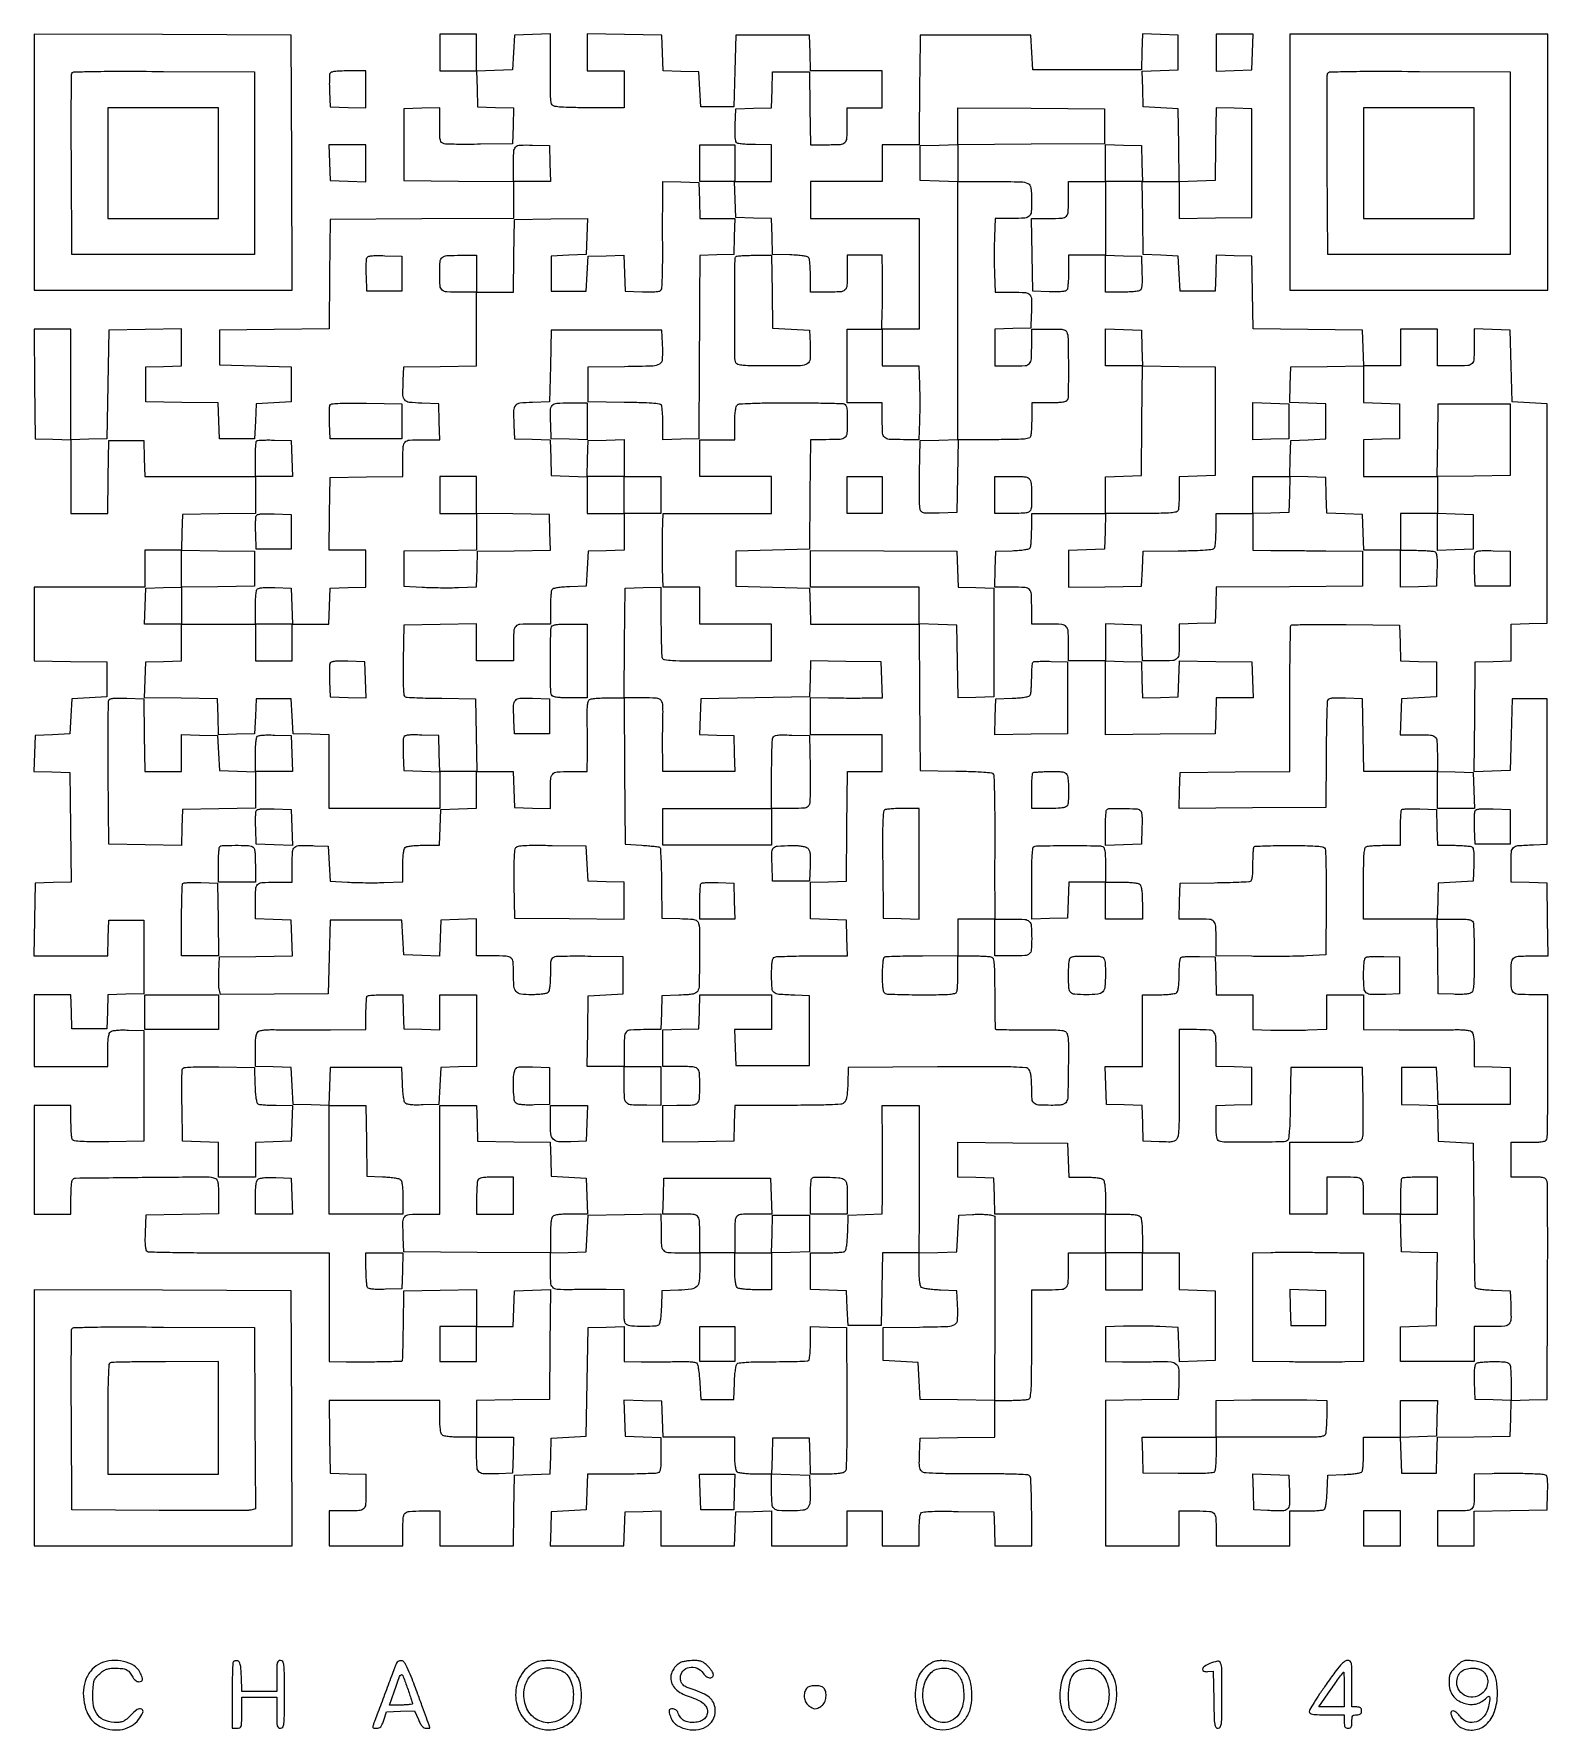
# Model space of a CAD drawing. Extents: x 156 to 936, y 95 to 969.
import ezdxf

# ---------------------------------------------------------------- set-up
doc = ezdxf.new("R2010")
doc.units = 0

msp = doc.modelspace()

# ---------------------------------------------------------------- linework, layer by layer
for points in [[(365, 959.5), (365, 950), (374.462474, 950), (383.924948, 950), (384.212474, 940.75), (384.5, 931.5), (393.787023, 931.211984), (403.074046, 930.923969), (402.787023, 921.711984), (402.5, 912.5), (386, 912.214485, -0.003332), (379.515656, 912.145502, -0.004581), (373.685938, 912.175744, -0.002978), (368.797256, 912.275019, -0.053901), (367.25, 912.483537, -0.122683), (365.995946, 913.145691, -0.153693), (365.327745, 914.270995, -0.05307), (365.052461, 916.465247, -0.004691), (365, 922.056578), (365, 931.075052), (355.75, 930.787526), (346.5, 930.5), (346.5, 912), (346.5, 893.5), (374.75, 893.234427), (403, 892.968853), (403, 883.494218), (403, 874.019583), (355.75, 873.759792), (308.5, 873.5), (308.234453, 845.265547), (307.968906, 817.031094), (279.734453, 816.765547), (251.5, 816.5), (251.5, 807.5), (251.5, 798.5), (270, 798), (288.5, 797.5), (288.5, 788.5), (288.5, 779.5), (279.5, 779), (270.5, 778.5), (270, 769.5), (269.5, 760.5), (260.5, 760.5), (251.5, 760.5), (251.212764, 769.728072), (250.925529, 778.956143), (232.212764, 779.228072), (213.5, 779.5), (213.5, 788.5), (213.5, 797.5), (222.75, 797.787526), (232, 798.075052), (232, 807.559591), (232, 817.044131), (213.25, 816.772065), (194.5, 816.5), (194, 788.5), (193.5, 760.5), (184.25, 760.212474), (175, 759.924948), (175, 788.462474), (175, 817), (165.484427, 817), (155.968853, 817), (156.234427, 788.75), (156.5, 760.5), (165.75, 760.212474), (175, 759.924948), (175, 740.962474), (175, 722), (184.477935, 722), (193.955869, 722), (194.227935, 740.75), (194.5, 759.5), (203.5, 759.5), (212.5, 759.5), (212.787526, 750.25), (213.075052, 741), (241.537526, 741), (270, 741), (270, 731.522065), (270, 722.044131), (251.25, 721.772065), (232.5, 721.5), (232.212474, 712.25), (231.924948, 703), (222.462474, 703), (213, 703), (213, 693.5), (213, 684), (184.5, 684), (156, 684), (156, 665.022065), (156, 646.044131), (174.75, 645.772065), (193.5, 645.5), (193.5, 636.5), (193.5, 627.5), (184.5, 627), (175.5, 626.5), (175, 617.5), (174.5, 608.5), (165.5, 608), (156.5, 607.5), (156.212977, 598.288016), (155.925954, 589.076031), (165.212977, 588.788016), (174.5, 588.5), (174.765509, 560.287731), (175.031018, 532.075462), (165.765509, 531.787731), (156.5, 531.5), (156.227935, 512.75), (155.955869, 494), (174.940409, 494), (193.924948, 494), (194.212474, 503.25), (194.5, 512.5), (203.5, 512.5), (212.5, 512.5), (212.5, 493.5), (212.5, 474.5), (203.288393, 474.212982), (194.076786, 473.925964), (193.788393, 465.212982), (193.5, 456.5), (184.5, 456.5), (175.5, 456.5), (175.211067, 465.25), (174.922134, 474), (165.461067, 474), (156, 474), (156, 455.5), (156, 437), (175, 437), (194, 437), (194, 445.377555, -0.009406), (194.0746, 449.342652, -0.027148), (194.326735, 452.078343, -0.03848), (194.748928, 453.939147, -0.145524), (195.405204, 454.921326, -0.126804), (196.431833, 455.405224, -0.023545), (198.514748, 455.701133, -0.021342), (201.264652, 455.842502, -0.01153), (204.655204, 455.793771), (212.5, 455.5), (212.5, 427), (212.5, 398.5), (194.546696, 398.269936, -0.003387), (185.80929, 398.21716, -0.013149), (180.398754, 398.363442, -0.01367), (176.801929, 398.65421, -0.228051), (175.812009, 399.269936, -0.112035), (175.503528, 400.134327, -0.008952), (175.255659, 402.562106, -0.011755), (175.078167, 405.500405, -0.008742), (175.015313, 408.75), (175, 417), (165.5, 417), (156, 417), (156, 389), (156, 361), (165.5, 361), (175, 361), (175.015313, 369.25, -0.008229), (175.074722, 372.493581, -0.011221), (175.241942, 375.413192, -0.008228), (175.474744, 377.828008, -0.114884), (175.765313, 378.645972, -0.252456), (177.382126, 379.542137, -0.000391), (211.747753, 379.912015, -0.000873), (245.025423, 380.186072, -0.093495), (249.448471, 379.3814, -0.196579), (250.227567, 378.648852, -0.066477), (250.689496, 377.129852, -0.033764), (250.936574, 374.535593, -0.006863), (251, 369.915076), (251, 361.044131), (232.25, 360.772065), (213.5, 360.5), (213.208654, 351.58457, 0.007885), (213.136695, 347.326533, 0.025862), (213.278914, 344.51733, 0.037272), (213.608607, 342.672065, 0.189813), (214.208654, 341.842965, 0.137185), (215.305375, 341.507926, 0.000812), (225.989417, 341.270766, 0.003311), (238.223698, 341.100104, 0.002091), (252.5, 341.055213, -0.000139), (267.344423, 341.066495, -0.000166), (281.348438, 341.068596, -0.000143), (293.160224, 341.063071, -0.001077), (298.75, 341.046818), (308, 341), (308, 313), (308, 285), (316.75, 284.881396, 0.005012), (325.328262, 284.851109, 0.003382), (335.115193, 284.98085, 0.000493), (345.119941, 285.191036, 0.186055), (345.78088, 285.462638, 0.1986), (345.897641, 285.723469, 0.000315), (346.043619, 290.904301, 0.002369), (346.176649, 296.73775, 0.001453), (346.28088, 303.614214), (346.5, 321.5), (365.25, 321.772065), (384, 322.044131), (384, 312.522065), (384, 303), (374.5, 303), (365, 303), (365, 294), (365, 285), (374.5, 285), (384, 285), (384, 294), (384, 303), (393.462474, 303), (402.924948, 303), (403.212474, 312.25), (403.5, 321.5), (412.765637, 321.787733), (422.031275, 322.075465), (421.765637, 293.787733), (421.5, 265.5), (402.75, 265.227935), (384, 264.955869), (384, 255.477935), (384, 246), (375.7, 246, -0.011084), (372.171507, 246.07823, -0.020332), (369.306878, 246.322289, -0.021091), (367.139671, 246.689458, -0.144849), (366.2, 247.2, -0.144849), (365.689458, 248.139671, -0.021091), (365.322289, 250.306878, -0.020332), (365.07823, 253.171507, -0.011084), (365, 256.7), (365, 265), (336.477935, 265), (307.955869, 265), (308.227935, 246.25), (308.5, 227.5), (317.75, 227.212474), (327, 226.924948), (327, 218.069463, -0.014889), (326.79962, 211.341871, -0.195866), (325.745668, 209.139748, -0.174757), (323.397656, 208.170318, -0.011384), (315.918213, 208), (308, 208), (308, 199), (308, 190), (327, 190), (346, 190), (346, 197.418213, -0.01257), (346.178205, 204.50542, -0.179949), (347.159562, 206.785965, -0.190034), (349.370658, 207.807402, -0.014293), (356.106989, 208), (365, 208), (365, 199), (365, 190), (383.977441, 190), (402.954883, 190), (403.227441, 208.25), (403.5, 226.5), (412.712964, 226.787036), (421.925929, 227.074071), (422.212964, 236.287036), (422.5, 245.5), (431.5, 246), (440.5, 246.5), (441, 274.5), (441.5, 302.5), (450.75, 302.787526), (460, 303.075052), (460, 294.037526), (460, 285), (468.75, 284.881396, 0.003017), (472.793539, 284.850984, 0.001642), (477.75946, 284.859904, 0.001636), (482.809202, 284.902077, 0.002595), (487.133267, 284.974783, -0.007032), (491.832561, 285.012088, -0.025308), (494.824296, 284.842178, -0.038164), (496.752439, 284.484083, -0.186595), (497.633267, 283.843387, -0.100273), (497.997889, 282.911897, -0.008816), (498.392272, 280.397745, -0.011269), (498.745237, 277.353486, -0.008534), (499, 274), (499.5, 265.5), (508, 265.5), (516.5, 265.5), (516.793676, 273.950164, -0.010992), (516.982685, 277.278764, -0.014654), (517.309124, 280.289255, -0.011863), (517.709779, 282.755575, -0.127676), (518.135993, 283.663862, -0.190129), (519.284738, 284.294859, -0.014655), (522.854291, 284.64299, -0.013409), (528.189793, 284.862381, -0.003661), (536.618752, 284.921019, 0.003225), (543.370971, 284.962096, 0.004949), (549.217582, 285.093263, 0.001833), (554.233127, 285.273876, 0.12919), (555.026435, 285.516338, 0.220069), (555.41201, 286.09976, 0.010987), (555.714015, 288.431848, 0.015983), (555.929395, 291.30409, 0.010721), (556, 294.596543), (556, 303.075052), (565.25, 302.787526), (574.5, 302.5), (574.720846, 266.067335, -0.001791), (574.762209, 249.383099, -0.005501), (574.62544, 238.085306, -0.002847), (574.384628, 229.726492, -0.166059), (573.848401, 228.317335, -0.154364), (572.918487, 227.718974, -0.031686), (570.982335, 227.322261, -0.024804), (568.218928, 227.075241, -0.009889), (564.415081, 227), (556.075052, 227), (555.787526, 236.25), (555.5, 245.5), (546, 245.5), (536.5, 245.5), (536.212474, 236.25), (535.924948, 227), (527.662474, 227, -0.011159), (524.152513, 227.078344, -0.02038), (521.298731, 227.322617, -0.021131), (519.138013, 227.689961, -0.144682), (518.2, 228.2, -0.144849), (517.689458, 229.139671, -0.021091), (517.322289, 231.306878, -0.020332), (517.07823, 234.171507, -0.011084), (517, 237.7), (517, 246), (498.537526, 246), (480.075052, 246), (479.787526, 255.25), (479.5, 264.5), (469.711989, 264.78667), (459.923978, 265.073341), (460.211989, 255.78667), (460.5, 246.5), (469.75, 246.212474), (479, 245.924948), (479, 237.069463, -0.006773), (478.936924, 232.412948, -0.03465), (478.688208, 229.839867, -0.070053), (478.216672, 228.344751, -0.192061), (477.418213, 227.606989, -0.081377), (476.244887, 227.36424, -0.002404), (471.195498, 227.178303, -0.004749), (465.230164, 227.04405, -0.003251), (458.455738, 227), (441.075052, 227), (440.787526, 217.75), (440.5, 208.5), (431.5, 208), (422.5, 207.5), (422.211067, 198.75), (421.922134, 190), (440.922134, 190), (459.922134, 190), (460.211067, 198.75), (460.5, 207.5), (469.75, 207.787526), (479, 208.075052), (479, 199.037526), (479, 190), (497.961067, 190), (516.922134, 190), (517.211067, 198.75), (517.5, 207.5), (526.75, 207.787526), (536, 208.075052), (536, 199.037526), (536, 190), (555.5, 190), (575, 190), (575, 199), (575, 208), (584, 208), (593, 208), (593, 199), (593, 190), (602.5, 190), (612, 190), (612.015313, 197.75, -0.009606), (612.080176, 200.811093, -0.012651), (612.263497, 203.597452, -0.010132), (612.520454, 205.897394, -0.108925), (612.838694, 206.773242, -0.226527), (613.873481, 207.421641, -0.01557), (617.410177, 207.716146, -0.013555), (622.874845, 207.85189, -0.003139), (632.073381, 207.773242), (650.5, 207.5), (650.788933, 198.75), (651.077866, 190), (660.538933, 190), (670, 190), (669.984687, 207.25, 0.004518), (669.918139, 213.955863, 0.006728), (669.727958, 219.820652, 0.003257), (669.467952, 224.779363, 0.127227), (669.132219, 225.820305, 0.23355), (667.964269, 226.531301, 0.01043), (663.115111, 226.857158, 0.010182), (655.564957, 227.052566, 0.002031), (642.078391, 227.072125, -0.002936), (630.826727, 227.108806, -0.006459), (622.227037, 227.298459, -0.004145), (615.588313, 227.585814, -0.110408), (613.891327, 228.05816, -0.116988), (612.848096, 228.981137, -0.108872), (612.296297, 230.298453, -0.047384), (612.103737, 232.555997, -0.006429), (612.210468, 237.306341), (612.5, 245.5), (631.75, 245.771593), (651, 246.043186), (651, 255.521593), (651, 265), (658.918213, 265, 0.00705), (662.066073, 265.044385, 0.008902), (664.9751, 265.178303, 0.007317), (667.400281, 265.368926, 0.06844), (668.418213, 265.606989, 0.273), (669.33094, 266.7558, 0.020733), (669.730382, 270.864913, 0.01238), (669.952559, 278.102837, 0.001482), (670, 294.106989), (670, 322), (678.883369, 322, 0.016759), (685.553316, 322.223622, 0.201044), (687.807493, 323.351215, 0.167696), (688.798822, 325.848592, 0.010923), (688.986345, 333.75), (689, 341), (698.5, 341), (708, 341), (708, 331.5), (708, 322), (717.5, 322), (727, 322), (727, 331.5), (727, 341), (736.5, 341), (746, 341), (746, 331.537526), (746, 322.075052), (755.25, 321.787526), (764.5, 321.5), (764.5, 303.5), (764.5, 285.5), (755.289473, 285.212997), (746.078945, 284.925993), (745.789473, 293.712997), (745.5, 302.5), (736, 303, 0.006938), (731.692458, 303.166817, 0.004162), (726.573437, 303.251332, 0.004166), (721.478137, 303.250578, 0.007241), (717.25, 303.15347), (708, 302.806941), (708, 293.90347), (708, 285), (716.75, 284.877856, 0.003081), (720.761632, 284.846577, 0.001745), (725.621493, 284.855586, 0.001741), (730.520626, 284.898823, 0.002865), (734.663595, 284.973564, -0.021345), (741.781619, 284.838912, -0.189825), (744.56881, 283.537683, -0.181798), (745.785214, 280.653825, -0.019299), (745.79184, 273.237562), (745.5, 265.5), (726.75, 265.227935), (708, 264.955869), (708, 227.477935), (708, 190), (727, 190), (746, 190), (746, 199), (746, 208), (754.893011, 208, -0.014293), (761.629342, 207.807402, -0.190034), (763.840438, 206.785965, -0.179949), (764.821795, 204.50542, -0.01257), (765, 197.418213), (765, 190), (784, 190), (803, 190), (803, 199), (803, 208), (811.25, 208.015313, 0.008579), (814.497876, 208.077072, 0.011582), (817.430835, 208.251296, 0.008725), (819.854929, 208.494381, 0.112667), (820.706033, 208.797157, 0.192561), (821.236162, 209.533237, 0.02067), (821.666992, 211.63313, 0.020911), (822.005667, 214.460658, 0.010674), (822.206033, 218.031844), (822.5, 226.5), (830.968156, 226.793967, 0.010674), (834.539342, 226.994333, 0.020911), (837.36687, 227.333008, 0.02067), (839.466763, 227.763838, 0.192561), (840.202843, 228.293967, 0.112667), (840.505619, 229.145071, 0.008725), (840.748704, 231.569165, 0.011582), (840.922928, 234.502124, 0.008579), (840.984687, 237.75), (841, 246), (850.462474, 246), (859.924948, 246), (860.212474, 236.75), (860.5, 227.5), (869.5, 227.5), (878.5, 227.5), (878.787236, 236.728072), (879.074471, 245.956143), (897.787236, 246.228072), (916.5, 246.5), (916.787036, 255.712964), (917.074071, 264.925929), (926.287036, 265.212964), (935.5, 265.5), (935.776118, 320.5, 0.000946), (935.842591, 341.744487, 0.001484), (935.810983, 360.004687, 0.000367), (935.724204, 375.978155, 0.057952), (935.507066, 377.75, 0.122612), (934.851516, 379.003912, 0.154493), (933.732866, 379.672192, 0.053324), (931.54856, 379.947535, 0.004712), (925.980948, 380), (917, 380), (917, 389), (917, 398), (925.893011, 398, 0.006679), (930.59304, 398.06279, 0.034931), (933.167136, 398.312097, 0.071559), (934.656793, 398.788058, 0.190313), (935.398597, 399.596344, 0.087364), (935.646384, 400.870169, 0.000674), (935.820329, 411.417336, 0.002464), (935.944042, 423.527533, 0.001577), (935.974069, 437.596344), (935.936966, 474), (928.05027, 474, -0.011405), (920.600119, 474.169957, -0.174213), (918.254853, 475.135585, -0.196189), (917.201315, 477.328919, -0.015085), (917, 484, -0.015139), (917.202091, 490.673146, -0.196758), (918.259008, 492.866152, -0.173711), (920.611431, 493.830791, -0.011291), (928.103853, 494), (936.044131, 494), (935.772065, 512.75), (935.5, 531.5), (926.25, 531.787526), (917, 532.075052), (917, 541.018474, -0.014194), (917.190094, 547.713321, -0.199365), (918.215838, 549.834916, -0.165063), (920.527107, 550.811311, -0.009054), (928.5, 551.245668), (935.5, 551.5), (935.5, 589), (935.5, 626.5), (926.5, 626.5), (917.5, 626.5), (917, 608), (916.5, 589.5), (907.234363, 589.212267), (897.968725, 588.924535), (898.234363, 617.212267), (898.5, 645.5), (907.75, 645.787526), (917, 646.075052), (917, 655.5), (917, 664.924948), (926.25, 665.212474), (935.5, 665.5), (935.5, 722), (935.5, 778.5), (926.5, 779), (917.5, 779.5), (917, 798), (916.5, 816.5), (907.25, 816.787526), (898, 817.075052), (898, 809.119313, -0.01133), (897.829774, 801.607881, -0.174856), (896.858669, 799.255648, -0.19591), (894.651936, 798.200175, -0.014805), (887.893011, 798), (879, 798), (879, 807.5), (879, 817), (869.5, 817), (860, 817), (860, 807.5), (860, 798), (850.537526, 798), (841.075052, 798), (840.787526, 807.25), (840.5, 816.5), (812.272008, 816.765536), (784.044016, 817.031072), (783.772008, 835.765536), (783.5, 854.5), (774.288016, 854.787023), (765.076031, 855.074046), (764.788016, 845.787023), (764.5, 836.5), (755.5, 836.5), (746.5, 836.5), (746, 845.5), (745.5, 854.5), (736.5, 855), (727.5, 855.5), (727.227935, 874.25), (726.955869, 893), (736.477935, 893), (746, 893), (746, 883.477935), (746, 873.955869), (764.75, 874.227935), (783.5, 874.5), (783.5, 902.5), (783.5, 930.5), (774.272202, 930.787232), (765.044404, 931.074464), (764.772202, 912.287232), (764.5, 893.5), (755.272202, 893.212768), (746.044404, 892.925536), (745.772202, 911.712768), (745.5, 930.5), (736.5, 931), (727.5, 931.5), (727.212977, 940.711984), (726.925954, 949.923969), (736.212977, 950.211984), (745.5, 950.5), (745.5, 959.5), (745.5, 968.5), (736.288016, 968.787023), (727.076031, 969.074046), (726.788016, 959.787023), (726.5, 950.5), (698.5, 950.5), (670.5, 950.5), (670, 959.5), (669.5, 968.5), (641, 968.5), (612.5, 968.5), (612.299228, 949.5, 0.000224), (612.218754, 941.547336, 0.000205), (612.142972, 933.364062, 0.000205), (612.081359, 926.063258, 0.000677), (612.049228, 921.25), (612, 912), (602.5, 912), (593, 912), (593, 902.5), (593, 893), (574.5, 893), (556, 893), (556, 883.5), (556, 874), (584, 874), (612, 874), (612.065327, 864.75, -0.000911), (612.087835, 860.454106, -0.000484), (612.100863, 855.132812, -0.000482), (612.103677, 849.692963, -0.000748), (612.094565, 845, 0.000007), (612.078617, 840.342287, 0.000004), (612.060489, 835.014063, 0.000004), (612.043015, 829.851552, 0.000009), (612.029238, 825.75), (612, 817), (602.402605, 817), (592.80521, 817), (593.021209, 826.75, 0.002643), (593.095489, 831.153925, 0.001613), (593.138919, 836.353125, 0.001617), (593.148667, 841.504851, 0.00287), (593.118604, 845.75), (593, 855), (584, 855), (575, 855), (575, 846.106989, -0.014768), (574.800362, 839.349521, -0.195511), (573.747254, 837.14255, -0.175208), (571.400012, 836.170753, -0.01141), (563.918213, 836), (556, 836), (555.984687, 844.25, 0.008591), (555.922842, 847.498009, 0.011595), (555.748365, 850.431384, 0.008743), (555.504907, 852.855762, 0.112618), (555.201688, 853.707902, 0.195149), (554.447011, 854.24575, 0.020215), (552.262875, 854.673305, 0.020298), (549.292364, 855.008289, 0.009786), (545.467001, 855.207902), (536.5, 855.5), (536.212964, 864.712964), (535.925929, 873.925929), (526.712964, 874.212964), (517.5, 874.5), (517.212474, 883.75), (516.924948, 893), (526.462474, 893), (536, 893), (536, 902.5), (536, 912), (527.75, 912.015313, -0.00917), (524.495888, 912.081041, -0.012203), (521.54359, 912.267102, -0.00954), (519.105717, 912.527533, -0.110402), (518.206902, 912.850966, -0.187221), (517.610638, 913.659703, -0.039341), (517.278749, 915.4185, -0.027159), (517.135766, 918.085459, -0.008519), (517.206902, 922.085653), (517.5, 930.5), (526.712964, 930.787036), (535.925929, 931.074071), (536.212964, 940.287036), (536.5, 949.5), (546, 949.5), (555.5, 949.5), (555.772065, 930.75), (556.044131, 912), (563.940278, 912, 0.011457), (571.404655, 912.171064, 0.175414), (573.74896, 913.14327, 0.195276), (574.800677, 915.350385, 0.014747), (575, 922.106989), (575, 931), (584, 931), (593, 931), (593, 940.5), (593, 950), (574.537526, 950), (556.075052, 950), (555.787526, 959.25), (555.5, 968.5), (536.5, 968.5), (517.5, 968.5), (517, 950), (516.5, 931.5), (508, 931.5), (499.5, 931.5), (499, 940.5), (498.5, 949.5), (489.287036, 949.787036), (480.074071, 950.074071), (479.787036, 959.287036), (479.5, 968.5), (460.25, 968.771593), (441, 969.043186), (441, 959.521593), (441, 950), (450.5, 950), (460, 950), (460, 940.523613), (460, 931.047227), (442.099505, 931.051254, -0.00309), (432.717745, 931.111344, -0.015809), (427.512408, 931.341571, -0.024233), (424.310163, 931.74158, -0.178187), (422.998157, 932.502221, -0.127081), (422.483258, 933.596166, -0.023043), (422.165141, 935.836782, -0.020329), (422.000884, 938.858534, -0.009885), (422.024538, 942.72458, 0.00317), (422.102654, 946.72027, 0.001859), (422.148043, 951.503556, 0.001859), (422.157863, 956.288004, 0.003165), (422.125886, 960.287526), (422, 969.075052), (412.75, 968.787526), (403.5, 968.5), (403, 959.5), (402.5, 950.5), (393.25, 950.212474), (384, 949.924948), (384, 959.462474), (384, 969), (374.5, 969), (365, 969)], [(269.5, 902.5), (269.5, 855.5), (222.5, 855.5), (175.5, 855.5), (175.239372, 901.5, -0.000997), (175.174287, 919.225103, -0.001596), (175.197198, 934.357597, -0.000282), (175.267665, 947.72814, -0.090314), (175.461789, 948.759906, -0.301449), (176.45055, 949.464468, -0.003096), (185.402033, 949.70934, -0.005599), (198.68089, 949.841585, -0.001079), (222.722417, 949.759906), (269.5, 949.5)], [(308.423642, 948.661609, 0.079281), (308.235027, 947.7687, 0.006579), (308.147568, 945.392336, 0.008656), (308.129541, 942.539392, 0.006569), (308.205027, 939.411609), (308.5, 931.5), (317.75, 931.212474), (327, 930.924948), (327, 940.462474), (327, 950), (317.968615, 950, 0.007593), (313.620517, 949.933967, 0.027242), (310.854544, 949.698735, 0.041413), (309.106941, 949.304101, 0.228749)], [(916.5, 902.5), (916.5, 855.5), (869.5, 855.5), (822.5, 855.5), (822.239372, 901.5, -0.000997), (822.174287, 919.225103, -0.001596), (822.197198, 934.357597, -0.000282), (822.267665, 947.72814, -0.090314), (822.461789, 948.759906, -0.301449), (823.45055, 949.464468, -0.003096), (832.402033, 949.70934, -0.005599), (845.68089, 949.841585, -0.001079), (869.722417, 949.759906), (916.5, 949.5)], [(707.5, 921.5), (707.5, 912.5), (669.75, 912.237975), (632, 911.97595), (632, 902.487975), (632, 893), (650.383369, 893, -0.003768), (664.535516, 892.893351, -0.109553), (668.037011, 892.061277, -0.25631), (669.605012, 889.852974, -0.028913), (669.972691, 883.5, -0.017301), (669.760728, 877.376155, -0.187882), (668.726017, 875.181893, -0.176555), (666.448286, 874.194023, -0.01493), (659.951989, 874), (651.13724, 874), (650.81862, 864.5, 0.005281), (650.719285, 860.17526, 0.003101), (650.687189, 855, 0.003101), (650.719285, 849.82474, 0.005281), (650.81862, 845.5), (651.13724, 836), (660.049568, 836, -0.017085), (666.745767, 835.771122, -0.202726), (669.013981, 834.623611, -0.175867), (669.942295, 832.113492, -0.012287), (669.800912, 824.479083), (669.5, 817.5), (660.25, 817.212474), (651, 816.924948), (651, 807.462474), (651, 798), (659.893011, 798, 0.014768), (666.650479, 798.199638, 0.195511), (668.85745, 799.252746, 0.175208), (669.829247, 801.599988, 0.01141), (670, 809.081787), (670, 817), (678.891592, 817, -0.004791), (684.396649, 816.947244, -0.053764), (686.564348, 816.671358, -0.154685), (687.676662, 816.003164, -0.121702), (688.33018, 814.75, -0.057138), (688.808488, 810.922791, -0.002403), (688.882231, 797.197078, -0.001669), (688.843117, 783.087608, -0.090319), (688.349589, 780.468631, -0.208851), (687.634165, 779.742819, -0.056748), (686.044118, 779.307129, -0.031368), (683.395501, 779.064484, -0.007161), (678.893011, 779), (670, 779), (670, 771.081787, -0.00705), (669.955615, 767.933927, -0.008902), (669.821697, 765.0249, -0.007317), (669.631074, 762.599719, -0.06844), (669.393011, 761.581787, -0.248959), (668.393625, 760.711618, -0.036325), (665.643942, 760.279786, -0.018315), (660.732347, 760.051086, -0.002476), (650.415076, 760), (632.044131, 760), (631.772065, 741.25), (631.5, 722.5), (622.278376, 722.21285, -0.00416), (616.423524, 722.079288, -0.054076), (614.256995, 722.282581, -0.166055), (613.155201, 722.929199, -0.117853), (612.492861, 724.21285, -0.05373), (612.280854, 725.781122, -0.003049), (612.178483, 730.675025, -0.004642), (612.146189, 736.513002, -0.003387), (612.214485, 743), (612.5, 759.5), (622.229909, 759.78597), (631.959818, 760.071939), (631.971059, 826.499864), (631.982299, 892.92779), (622.241149, 893.213895), (612.5, 893.5), (612.5, 902.5), (612.5, 911.5), (622.25, 911.786212), (632, 912.072424), (632, 921.548237), (632, 931.02405), (669.75, 930.762025), (707.5, 930.5)], [(421.787526, 902.25), (422.075052, 893), (412.537526, 893), (403, 893), (403, 900.918213, -0.010963), (403.165664, 908.472899, -0.175128), (404.124796, 910.802332, -0.203843), (406.29455, 911.800818, -0.015597), (412.87125, 911.787164), (421.5, 911.5)], [(726.787526, 902.25), (727.075052, 893), (717.537526, 893), (708, 893), (708, 874.037526), (708, 855.075052), (717.25, 854.787526), (726.5, 854.5), (726.793098, 846.085653, -0.008519), (726.864234, 842.085459, -0.027159), (726.721251, 839.4185, -0.039341), (726.389362, 837.659703, -0.187221), (725.793098, 836.850966, -0.110402), (724.894283, 836.527533, -0.00954), (722.45641, 836.267102, -0.012203), (719.504112, 836.081041, -0.00917), (716.25, 836.015313), (708, 836), (708, 845.5), (708, 855), (698.5, 855), (689, 855), (688.984687, 846.75, -0.00917), (688.918959, 843.495888, -0.012203), (688.732898, 840.54359, -0.00954), (688.472467, 838.105717, -0.110402), (688.149034, 837.206902, -0.187221), (687.340297, 836.610638, -0.039341), (685.5815, 836.278749, -0.027159), (682.914541, 836.135766, -0.008519), (678.914347, 836.206902), (670.5, 836.5), (670.227935, 855.25), (669.955869, 874), (678.870946, 874, 0.014698), (685.645984, 874.199205, 0.195302), (687.855803, 875.251819, 0.175472), (688.828991, 877.598614, 0.011425), (689, 885.081787), (689, 893), (698.5, 893), (708, 893), (708, 902.537526), (708, 912.075052), (717.25, 911.787526), (726.5, 911.5)], [(498.787526, 883.25), (499.075052, 874), (508.075052, 874), (517.075052, 874), (516.787526, 864.75), (516.5, 855.5), (507.75, 855.211067), (499, 854.922134), (498.939591, 845.711067, 0.00028), (498.905976, 840.106775, 0.000036), (498.841235, 828.043251, 0.000042), (498.766609, 813.724582, 0.000035), (498.689591, 798.5), (498.5, 760.5), (489.25, 760.212474), (480, 759.924948), (479.984687, 768.212474, 0.00868), (479.921991, 771.476206, 0.011689), (479.744962, 774.425867, 0.008866), (479.497807, 776.863305, 0.112262), (479.190103, 777.726647, 0.224357), (478.214502, 778.342971, 0.01105), (474.324934, 778.732937, 0.012194), (468.668275, 779.035521, 0.003561), (459.955416, 779.226647), (441.5, 779.5), (441.5, 788.5), (441.5, 797.5), (460.236474, 797.772016, 0.004158), (474.873171, 798.106261, 0.128108), (478.339682, 799.125538, 0.253026), (479.818265, 801.624132, 0.020449), (479.800912, 809.520917), (479.5, 816.5), (451, 816.5), (422.5, 816.5), (422, 798), (421.5, 779.5), (412.759315, 779.211203, 0.017722), (406.222155, 778.762911, 0.198326), (403.97509, 777.54849, 0.170867), (403.062458, 775.011209, 0.012477), (403.199088, 767.479083), (403.5, 760.5), (412.712964, 760.212964), (421.925929, 759.925929), (422.212964, 750.712964), (422.5, 741.5), (431.711984, 741.212977), (440.923969, 740.925954), (441.211984, 750.212977), (441.5, 759.5), (450.75, 759.787526), (460, 760.075052), (460, 750.537526), (460, 741), (469.5, 741), (479, 741), (479, 731.5), (479, 722), (469.5, 722), (460, 722), (460, 712.537526), (460, 703.075052), (450.75, 702.787526), (441.5, 702.5), (441, 693.5), (440.5, 684.5), (432.031844, 684.206033, 0.010674), (428.460658, 684.005667, 0.020911), (425.63313, 683.666992, 0.02067), (423.533237, 683.236162, 0.192561), (422.797157, 682.706033, 0.112667), (422.494381, 681.854929, 0.008725), (422.251296, 679.430835, 0.011582), (422.077072, 676.497876, 0.008579), (422.015313, 673.25), (422, 665), (413.106989, 665, 0.014768), (406.349521, 664.800362, 0.195511), (404.14255, 663.747254, 0.175208), (403.170753, 661.400012, 0.01141), (403, 653.918213), (403, 646), (393.5, 646), (384, 646), (384, 655.522065), (384, 665.044131), (365.25, 664.772065), (346.5, 664.5), (346.227354, 646.227305, 0.00301), (346.144957, 636.970225, 0.014244), (346.28077, 631.66714, 0.016975), (346.576784, 628.313458, 0.277406), (347.243475, 627.460064, 0.080463), (348.224729, 627.255194, 0.001631), (353.289556, 627.042418, 0.003808), (359.22276, 626.857787, 0.002545), (366.016121, 626.732759), (383.5, 626.5), (383.772065, 607.75), (384.044131, 589), (393.484539, 589), (402.924948, 589), (403.212474, 579.75), (403.5, 570.5), (412.75, 570.212474), (422, 569.924948), (422.013655, 577.212474, -0.010851), (422.200657, 585.143436, -0.167367), (423.19128, 587.645869, -0.201413), (425.445272, 588.77581, -0.016798), (432.116631, 589), (441, 589), (441.066053, 598.25, 0.001658), (441.082063, 602.436818, 0.001002), (441.07464, 607.397694, 0.001003), (441.047508, 612.325489, 0.001761), (441.00253, 616.401724, -0.008179), (441.010126, 620.616033, -0.025722), (441.206766, 623.437012, -0.036226), (441.572623, 625.304599, -0.187083), (442.186477, 626.136411, -0.10982), (443.095938, 626.464669, -0.009753), (445.533015, 626.72919, -0.012363), (448.484817, 626.918026, -0.009326), (451.734427, 626.984687), (459.968853, 627), (460.234427, 655.25), (460.5, 683.5), (469.75, 683.787526), (479, 684.075052), (479, 666.619313, 0.003237), (479.044048, 659.816117, 0.004731), (479.178303, 653.826548, 0.002387), (479.364216, 648.755801, 0.081426), (479.606989, 647.581787, 0.273), (480.7558, 646.66906, 0.020733), (484.864913, 646.269618, 0.01238), (492.102837, 646.047441, 0.001482), (508.106989, 646), (536, 646), (536, 655.5), (536, 665), (517.5, 665), (499, 665), (499, 674.5), (499, 684), (489.59653, 684), (480.193059, 684), (479.84653, 693.5, -0.005743), (479.738495, 697.824751, -0.003373), (479.703586, 703, -0.003373), (479.738495, 708.175249, -0.005743), (479.84653, 712.5), (480.193059, 722), (508.09653, 722), (536, 722), (536, 731.5), (536, 741), (517.5, 741), (499, 741), (499, 750.5), (499, 760), (508, 760), (517, 760), (517, 768.3, -0.011084), (517.07823, 771.828493, -0.020332), (517.322289, 774.693122, -0.021091), (517.689458, 776.860329, -0.144849), (518.2, 777.8, -0.180522), (519.531867, 778.407926, -0.006817), (525.089243, 778.727115, -0.008551), (533.088715, 778.940253, -0.002384), (545.618213, 779, -0.002161), (555.780765, 778.956079, -0.003297), (564.599475, 778.821697, -0.001195), (572.188324, 778.637855, -0.085154), (573.418213, 778.393011, -0.18666), (574.209997, 777.676577, -0.072682), (574.683962, 776.251766, -0.036534), (574.93529, 773.820122, -0.007489), (575, 769.5, -0.016911), (574.787734, 763.225759, -0.201089), (573.721364, 761.097669, -0.167855), (571.361936, 760.16408, -0.011043), (563.933786, 760), (556.031147, 760), (555.765573, 731.75), (555.5, 703.5), (536.5, 703), (517.5, 702.5), (517.5, 693.5), (517.5, 684.5), (536.5, 684), (555.5, 683.5), (555.787526, 674.25), (556.075052, 665), (584.037526, 665), (612, 665), (612, 674.5), (612, 684), (584, 684), (556, 684), (556, 693.468909), (556, 702.937817), (593.75, 702.718909), (631.5, 702.5), (631.787036, 693.287036), (632.074071, 684.074071), (641.287036, 683.787036), (650.5, 683.5), (650.5, 655.5), (650.5, 627.5), (641.272202, 627.212768), (632.044404, 626.925536), (631.772202, 645.712768), (631.5, 664.5), (621.750597, 664.786205), (612.001194, 665.07241), (612.250597, 627.286205), (612.5, 589.5), (630.955416, 589.226647, -0.00357), (639.661714, 589.035503, -0.012166), (645.324647, 588.73269, -0.01103), (649.222187, 588.342372, -0.221588), (650.20866, 587.726647, -0.137486), (650.530422, 586.698898, -0.001266), (650.753177, 578.635328, -0.004175), (650.909074, 569.320955, -0.002672), (650.94198, 558.5, 0.000263), (650.921779, 547.13851, 0.000291), (650.914418, 536.154688, 0.00027), (650.918644, 526.778549, 0.001503), (650.938736, 521.75), (651, 513), (659.883369, 513, -0.01522), (666.477429, 512.799228, -0.183969), (668.74796, 511.772318, -0.182066), (669.772483, 509.49035, -0.01485), (669.986345, 502.831787, -0.018669), (669.786903, 497.123493, -0.197432), (668.768801, 495.079432, -0.168454), (666.525211, 494.170116, -0.012823), (659.893011, 494), (651, 494), (651, 503.5), (651, 513), (641.5, 513), (632, 513), (632, 503.5), (632, 494), (639.918213, 494, -0.006883), (643.063292, 493.956705, -0.008746), (645.963802, 493.826033, -0.007109), (648.381181, 493.640185, -0.068975), (649.379751, 493.40777, -0.25163), (650.222741, 492.429716, -0.033933), (650.643476, 489.655291, -0.018063), (650.871056, 484.768583, -0.002604), (650.923077, 474.779565, 0.002216), (650.953864, 467.834427, 0.003567), (651.048558, 461.916177, 0.000722), (651.176251, 456.721493, 0.192158), (651.350245, 456.316421, 0.192263), (651.755296, 456.142533, 0.000724), (656.943766, 456.017113, 0.003572), (662.855164, 455.925035, 0.00222), (669.792164, 455.897354, -0.001716), (681.570363, 455.862225, -0.027842), (685.522715, 455.616529, -0.105971), (687.407565, 454.973218, -0.200602), (688.343241, 453.702728, -0.059083), (688.910522, 449.029883, -0.003947), (688.841421, 435.518967, -0.00238), (688.591693, 421.46663, -0.117757), (687.889059, 418.792704, -0.127222), (687.059359, 417.892168, -0.087347), (685.773263, 417.349961, -0.046247), (683.689277, 417.072629, -0.009968), (680.046604, 417, -0.013074), (673.460345, 417.172245, -0.169996), (671.226176, 418.08817, -0.195477), (670.210121, 420.144773, -0.018199), (670, 425.915859, 0.013202), (669.914622, 429.148903, 0.019834), (669.654131, 431.958012, 0.020683), (669.264523, 434.181168, 0.104933), (668.75, 435.321217, 0.216391), (666.911385, 436.353376, 0.01371), (660.577303, 436.720586, 0.008275), (649.294747, 436.877878, 0.000773), (621.5, 436.762346), (575.5, 436.5), (575.221755, 428, -0.00875), (575.006677, 423.721132, -0.032211), (574.649967, 421.036999, -0.053256), (574.105996, 419.29658, -0.129939), (573.280626, 418.25, -0.14319), (571.586902, 417.612197, -0.008131), (565.948995, 417.276703, -0.008542), (557.64108, 417.059886, -0.002252), (544.346396, 417), (517.075052, 417), (516.787526, 407.75), (516.5, 398.5), (498.25, 398.267027), (480, 398.034054), (480, 407.517027), (480, 417), (487.25, 417.013655, 0.01087), (495.142124, 417.200119, 0.166399), (497.643143, 418.184983, 0.201977), (498.773759, 420.425769, 0.017176), (499, 427.009643, 0.015149), (498.798034, 433.674269, 0.196616), (497.742288, 435.866158, 0.173801), (495.392604, 436.830595, 0.011331), (487.918213, 437), (480, 437), (480, 446.462474), (480, 455.924948), (489.25, 456.212474), (498.5, 456.5), (498.788933, 465.25), (499.077866, 474), (517.538933, 474), (536, 474), (536, 465), (536, 456), (526.462474, 456), (516.924948, 456), (517.212474, 446.75), (517.5, 437.5), (536.5, 437.5), (555.5, 437.5), (555.5, 455.5), (555.5, 473.5), (548, 473.75303, -0.00835), (539.642263, 474.174822, -0.160196), (537.260084, 475.139624, -0.204874), (536.199602, 477.258022, -0.014995), (536, 483.912063, -0.006751), (536.063026, 488.579501, -0.034591), (536.311663, 491.157164, -0.069968), (536.78312, 492.654571, -0.192231), (537.581787, 493.393011, -0.081739), (538.760258, 493.635941, -0.00228), (543.973423, 493.821697, -0.004617), (550.124441, 493.955962, -0.003148), (557.119313, 494), (575.075052, 494), (574.787526, 503.25), (574.5, 512.5), (565.25, 512.787526), (556, 513.075052), (556, 522.5), (556, 531.924948), (565.25, 532.212474), (574.5, 532.5), (574.765573, 560.75), (575.031147, 589), (584.015573, 589), (593, 589), (593, 598.5), (593, 608), (574.5, 608), (556, 608), (556, 617.58132), (556, 627.16264), (565.25, 626.987402, 0.002296), (569.463472, 626.926931, 0.001343), (574.511023, 626.891229, 0.001343), (579.562146, 626.882637, 0.002282), (583.787526, 626.906082), (593.075052, 627), (592.787526, 636.25), (592.5, 645.5), (574.287822, 645.772412), (556.075645, 646.044825), (555.787822, 636.772412), (555.5, 627.5), (527.5, 627), (499.5, 626.5), (499.212997, 617.289473), (498.925993, 608.078945), (507.712997, 607.789473), (516.5, 607.5), (516.787526, 598.25), (517.075052, 589), (498.537526, 589), (480, 589), (479.870157, 597.75, -0.003182), (479.836751, 601.692087, -0.001968), (479.845213, 606.325332, -0.001974), (479.889652, 610.902103, -0.003551), (479.967574, 614.655384, 0.011447), (480.008669, 622.92876, 0.174001), (479.00793, 625.567601, 0.202365), (476.616364, 626.765721, 0.016275), (469.420587, 627), (459.97595, 627), (460.237975, 589.25), (460.5, 551.5), (469.171191, 551, -0.006207), (472.538171, 550.763881, -0.009264), (475.474316, 550.46645, -0.004897), (477.92973, 550.147241, -0.163952), (478.452072, 549.885786, -0.184875), (478.70308, 549.317736, -0.001421), (478.947031, 544.198048, -0.004982), (479.152886, 538.286195, -0.003148), (479.28088, 531.385786), (479.5, 513.5), (488.65068, 513.213788, -0.004956), (494.213566, 512.98458, -0.050401), (496.495911, 512.635412, -0.140917), (497.670199, 511.9434, -0.130719), (498.339269, 510.713788, -0.058443), (498.917303, 505.984007, -0.004063), (498.873375, 492.553828, -0.002435), (498.646007, 478.577655, -0.11811), (497.942378, 475.892333, -0.141416), (497.024897, 474.950619, -0.076159), (495.49905, 474.366791, -0.037901), (492.93857, 474.012102, -0.007211), (488.23554, 473.788722), (479.5, 473.5), (479.211067, 464.75), (478.922134, 456), (470.068056, 456, 0.014894), (463.341584, 455.799592, 0.19588), (461.139643, 454.745608, 0.17474), (460.170301, 452.397567, 0.011383), (460, 444.918213), (460, 437), (469.5, 437), (479, 437), (479, 427), (479, 417), (471.75, 417.013655, -0.011182), (463.808391, 417.206246, -0.173593), (461.326281, 418.2276, -0.196646), (460.21222, 420.543754, -0.014999), (460, 427.616631), (460, 437), (450.501671, 437), (441.003343, 437), (441.251671, 455.25), (441.5, 473.5), (450.5, 474), (459.5, 474.5), (459.5, 484), (459.5, 493.5), (443, 493.747311, 0.003089), (436.515654, 493.804442, 0.004245), (430.685938, 493.770293, 0.002751), (425.795503, 493.673199, 0.0501), (424.25, 493.478259, 0.116609), (423.00148, 492.863164, 0.158938), (422.333516, 491.810957, 0.057317), (422.054391, 489.769483, 0.005344), (422, 484.680948, -0.011122), (421.921713, 481.161864, -0.020356), (421.677545, 478.302742, -0.021112), (421.310287, 476.13883, -0.144765), (420.8, 475.2, -0.139981), (419.909176, 474.704928, -0.02207), (417.919086, 474.33259, -0.021675), (415.353858, 474.081732, -0.013535), (412.335184, 474, -0.029605), (406.768886, 474.329873, -0.19313), (404.35743, 475.647099, -0.155932), (403.243085, 478.43778, -0.017636), (403, 485.32727, 0.020767), (402.766497, 490.946897, 0.208884), (401.677378, 492.964901, 0.156761), (399.289153, 493.844951, 0.010516), (391.918213, 494), (384, 494), (384, 503.537526), (384, 513.075052), (374.75, 512.787526), (365.5, 512.5), (365.211984, 503.212977), (364.923969, 493.925954), (355.711984, 494.212977), (346.5, 494.5), (346, 503.5), (345.5, 512.5), (327, 512.5), (308.5, 512.5), (308, 493.5), (307.5, 474.5), (279.751893, 474.318367), (252.003786, 474.136734), (251.453275, 476.330144, -0.046914), (251.256219, 477.615312, -0.008094), (251.152196, 480.078905, -0.008746), (251.127445, 482.98405, -0.007721), (251.201382, 486.011777), (251.5, 493.5), (270.287232, 493.772202), (289.074464, 494.044404), (288.787232, 503.272202), (288.5, 512.5), (279.25, 512.787526), (270, 513.075052), (270, 520.955738, -0.011491), (270.171283, 528.407908, -0.175559), (271.143776, 530.750156, -0.19511), (273.350994, 531.800898, -0.014732), (280.106989, 532), (289, 532), (289, 540.980948, -0.01682), (289.227183, 547.732324, -0.202101), (290.372662, 550.009281, -0.176722), (292.88044, 550.941866, -0.012322), (300.520917, 550.800912), (307.5, 550.5), (308, 541.5), (308.5, 532.5), (317.5, 532, 0.00736), (321.648475, 531.83074, 0.004067), (326.720312, 531.739821, 0.004054), (331.863437, 531.731162, 0.006505), (336.25, 531.816413), (346, 532.132827), (346, 540.366413, -0.011217), (346.078432, 543.862112, -0.020418), (346.322872, 546.707542, -0.021162), (346.690352, 548.863269, -0.144554), (347.2, 549.8, -0.144682), (348.138013, 550.310039, -0.021131), (350.298731, 550.677383, -0.02038), (353.152513, 550.921656, -0.011159), (356.662474, 551), (364.924948, 551), (365.212474, 560.25), (365.5, 569.5), (374.75, 569.787526), (384, 570.075052), (384, 579.537526), (384, 589), (374.5, 589), (365, 589), (365, 579.5), (365, 570), (336.5, 570), (308, 570), (308, 588.962474), (308, 607.924948), (298.75, 608.212474), (289.5, 608.5), (289, 617.5), (288.5, 626.5), (279.5, 626.5), (270.5, 626.5), (270, 617.5), (269.5, 608.5), (260.288016, 608.212977), (251.076031, 607.925954), (250.788016, 617.212977), (250.5, 626.5), (231.712768, 626.772202), (212.925536, 627.044404), (213.212768, 636.272202), (213.5, 645.5), (222.75, 645.787526), (232, 646.075052), (232, 655.537526), (232, 665), (222.462474, 665), (212.924948, 665), (213.212474, 674.25), (213.5, 683.5), (222.75, 683.787526), (232, 684.075052), (232, 693.559591), (232, 703.044131), (250.75, 702.772065), (269.5, 702.5), (269.5, 693.5), (269.5, 684.5), (250.75, 684.227935), (232, 683.955869), (232, 674.477935), (232, 665), (251, 665), (270, 665), (270.015313, 673.25, -0.00917), (270.081041, 676.504112, -0.012203), (270.267102, 679.45641, -0.00954), (270.527533, 681.894283, -0.110402), (270.850966, 682.793098, -0.187221), (271.659703, 683.389362, -0.039341), (273.4185, 683.721251, -0.027159), (276.085459, 683.864234, -0.008519), (280.085653, 683.793098), (288.5, 683.5), (288.787526, 674.25), (289.075052, 665), (298.5, 665), (307.924948, 665), (308.212474, 674.25), (308.5, 683.5), (317.75, 683.787526), (327, 684.075052), (327, 693.537526), (327, 703), (317.477935, 703), (307.955869, 703), (308.227935, 721.75), (308.5, 740.5), (327.25, 740.772065), (346, 741.044131), (346, 748.940278, -0.011483), (346.171501, 756.40698, -0.175864), (347.146072, 758.750533, -0.19492), (349.358035, 759.801411, -0.014628), (356.144515, 760), (365.075052, 760), (364.787526, 769.25), (364.5, 778.5), (355.759315, 778.788797, -0.017722), (349.222155, 779.237089, -0.198326), (346.97509, 780.45151, -0.170867), (346.062458, 782.988791, -0.012477), (346.199088, 790.520917), (346.5, 797.5), (365.25, 797.772065), (384, 798.044131), (384, 817.022065), (384, 836), (376.081787, 836, -0.011011), (368.641409, 836.163873, -0.16771), (366.279861, 837.097177, -0.201251), (365.212506, 839.225197, -0.016928), (365, 845.5, -0.016928), (365.212506, 851.774803, -0.201251), (366.279861, 853.902823, -0.16771), (368.641409, 854.836127, -0.011011), (376.081787, 855), (384, 855), (384, 845.5), (384, 836), (393.477935, 836), (402.955869, 836), (403.227935, 854.75), (403.5, 873.5), (422.28782, 873.772204), (441.075639, 874.044409), (440.78782, 864.772204), (440.5, 855.5), (431.5, 855), (422.5, 854.5), (422.5, 845.5), (422.5, 836.5), (431.5, 836.5), (440.5, 836.5), (441, 845.5), (441.5, 854.5), (450.711984, 854.787023), (459.923969, 855.074046), (460.211984, 845.787023), (460.5, 836.5), (469.41543, 836.208654, 0.007863), (473.675844, 836.136467, 0.02592), (476.481261, 836.278572, 0.037448), (478.320916, 836.608202, 0.191571), (479.143218, 837.208654, 0.128973), (479.46723, 838.237848, 0.002782), (479.695499, 843.555042, 0.0062), (479.851702, 849.816929, 0.004122), (479.882566, 857, -0.000617), (479.861605, 864.727322, -0.000573), (479.858974, 872.646961, -0.000571), (479.872751, 879.690495, -0.001934), (479.904778, 884.287526), (480, 893.075052), (489.25, 892.787526), (498.5, 892.5)], [(345.5, 845.5), (345.5, 836.5), (336.5, 836.5), (327.5, 836.5), (327.205027, 844.411609, -0.006757), (327.130652, 847.542211, -0.008847), (327.151984, 850.403842, -0.006825), (327.2445, 852.787219, -0.078651), (327.438673, 853.700781, -0.222283), (328.127059, 854.364206, -0.05328), (329.715903, 854.724548, -0.030281), (332.338027, 854.871594, -0.007113), (336.733647, 854.789171), (345.5, 854.5)], [(536.227935, 836.25), (536.5, 817.5), (546, 817), (555.5, 816.5), (555.800912, 809.520917, -0.019758), (555.829354, 801.572696, -0.253933), (554.369307, 799.099465, -0.131508), (550.956242, 798.123041, -0.004282), (536.587937, 798, -0.002485), (526.28695, 798.051186, -0.018235), (521.366502, 798.27968, -0.035871), (518.60651, 798.709754, -0.249517), (517.609057, 799.576399, -0.091647), (517.051378, 802.57927, -0.000705), (517.06556, 827.456429, -0.000365), (517.134709, 852.983951, -0.198019), (517.717534, 854.384201, -0.176678), (518.246098, 854.630236, -0.005169), (520.740752, 854.819109, -0.009787), (523.723426, 854.955381, -0.006521), (527.144601, 855), (535.955869, 855)], [(593, 807.5), (593, 798), (602.43138, 798), (611.86276, 798), (612.18138, 788.5, -0.005281), (612.280715, 784.17526, -0.003101), (612.312811, 779, -0.003101), (612.280715, 773.82474, -0.005281), (612.18138, 769.5), (611.86276, 760), (604.013168, 760, -0.011558), (596.585548, 760.171726, -0.175851), (594.247438, 761.144797, -0.194777), (593.198659, 763.352229, -0.014702), (593, 770.106989), (593, 779), (584, 779), (575, 779), (575, 798), (575, 817), (584, 817), (593, 817)], [(726.787236, 807.271928), (727.074471, 798.043857), (745.787236, 797.771928), (764.5, 797.5), (764.5, 769.5), (764.5, 741.5), (755.25, 741.212474), (746, 740.924948), (746, 733.044262, -0.007082), (745.955612, 729.910777, -0.008933), (745.821697, 727.013877, -0.007357), (745.631047, 724.59865, -0.068336), (745.393011, 723.581787, -0.248902), (744.393938, 722.711703, -0.036362), (741.646395, 722.279811, -0.01833), (736.738583, 722.051095, -0.002478), (726.430537, 722), (708.075052, 722), (707.787526, 712.75), (707.5, 703.5), (698.25, 703.212474), (689, 702.924948), (689, 693.440409), (689, 683.955869), (707.75, 684.227935), (726.5, 684.5), (727, 693.5), (727.5, 702.5), (745.42861, 702.72998, 0.003535), (754.088159, 702.902306, 0.013232), (759.521936, 703.192918, 0.013639), (763.15476, 703.583751, 0.221207), (764.163297, 704.22998, 0.110996), (764.481257, 705.116262, 0.009326), (764.737087, 707.550369, 0.01204), (764.920011, 710.497542, 0.009013), (764.984687, 713.75), (765, 722), (774.5, 722), (784, 722), (784, 731.5), (784, 741), (793.462474, 741), (802.924948, 741), (803.212474, 750.25), (803.5, 759.5), (812.5, 760), (821.5, 760.5), (821.5, 769.5), (821.5, 778.5), (812.212977, 778.788016), (802.925954, 779.076031), (803.212977, 788.288016), (803.5, 797.5), (822.25, 797.772065), (841, 798.044131), (841, 788.559591), (841, 779.075052), (850.25, 778.787526), (859.5, 778.5), (859.5, 769.5), (859.5, 760.5), (850.25, 760.212474), (841, 759.924948), (841, 750.462474), (841, 741), (859.977935, 741), (878.955869, 741), (879.227935, 759.75), (879.5, 778.5), (898, 778.5), (916.5, 778.5), (916.5, 760), (916.5, 741.5), (897.75, 741.227935), (879, 740.955869), (879, 731.515461), (879, 722.075052), (888.25, 721.787526), (897.5, 721.5), (897.5, 712.5), (897.5, 703.5), (888.25, 703.212474), (879, 702.924948), (879, 712.462474), (879, 722), (869.5, 722), (860, 722), (860, 712.5), (860, 703), (868.25, 702.984687, -0.00917), (871.504112, 702.918959, -0.012203), (874.45641, 702.732898, -0.00954), (876.894283, 702.472467, -0.110402), (877.793098, 702.149034, -0.187221), (878.389362, 701.340297, -0.039341), (878.721251, 699.5815, -0.027159), (878.864234, 696.914541, -0.008519), (878.793098, 692.914347), (878.5, 684.5), (869.25, 684.212474), (860, 683.924948), (860, 693.462474), (860, 703), (850.537526, 703), (841.075052, 703), (840.787526, 712.25), (840.5, 721.5), (831.287036, 721.787036), (822.074071, 722.074071), (821.787036, 731.287036), (821.5, 740.5), (812.288016, 740.787023), (803.076031, 741.074046), (802.788016, 731.787023), (802.5, 722.5), (793.25, 722.212474), (784, 721.924948), (784, 712.462474), (784, 703), (793.25, 702.956189, -0.000789), (798.063258, 702.925795, -0.000239), (805.364062, 702.864679, -0.00024), (813.547336, 702.78834, -0.000261), (821.5, 702.706189), (840.5, 702.5), (840.5, 693.5), (840.5, 684.5), (802.787367, 684.238011), (765.074734, 683.976023), (764.787367, 674.738011), (764.5, 665.5), (755.25, 665.212474), (746, 664.924948), (746, 657.044262, -0.011465), (745.829153, 649.594439, -0.175109), (744.859028, 647.251427, -0.195466), (742.656662, 646.199842, -0.014852), (735.930537, 646), (727.075052, 646), (726.787526, 655.25), (726.5, 664.5), (717.25, 664.787526), (708, 665.075052), (708, 655.575052), (708, 646.075052), (717.25, 645.787526), (726.5, 645.5), (726.788016, 636.212977), (727.076031, 626.925954), (736.288016, 627.212977), (745.5, 627.5), (745.787816, 636.771926), (746.075632, 646.043852), (764.787816, 645.771926), (783.5, 645.5), (783.787526, 636.25), (784.075052, 627), (774.575052, 627), (765.075052, 627), (764.787526, 617.75), (764.5, 608.5), (736.25, 608.234427), (708, 607.968853), (708, 626.984427), (708, 646), (698.5, 646), (689, 646), (688.986345, 653.25, 0.010923), (688.798822, 661.151408, 0.167696), (687.807493, 663.648785, 0.201044), (685.553316, 664.776378, 0.016759), (678.883369, 665), (670, 665), (670, 672.918213, 0.011435), (669.828811, 680.402343, 0.175657), (668.85465, 682.748828, 0.195156), (666.642834, 683.801097, 0.014649), (659.855485, 684), (650.924948, 684), (651.212474, 693.25), (651.5, 702.5), (659.968156, 702.793967, 0.010674), (663.539342, 702.994333, 0.020911), (666.36687, 703.333008, 0.02067), (668.466763, 703.763838, 0.192561), (669.202843, 704.293967, 0.112667), (669.505619, 705.145071, 0.008725), (669.748704, 707.569165, 0.011582), (669.922928, 710.502124, 0.008579), (669.984687, 713.75), (670, 722), (689, 722), (708, 722), (708, 731.462474), (708, 740.924948), (717.25, 741.212474), (726.5, 741.5), (726.765573, 769.75), (727.031147, 798), (717.515573, 798), (708, 798), (708, 807.537526), (708, 817.075052), (717.25, 816.787526), (726.5, 816.5)], [(345.5, 769.5), (345.5, 760.5), (327, 760.5), (308.5, 760.5), (308.205027, 768.411609, -0.006678), (308.130183, 771.541021, -0.008767), (308.150121, 774.398988, -0.006722), (308.240504, 776.779383, -0.078916), (308.432332, 777.684256, -0.271496), (309.329852, 778.401442, -0.021534), (312.482268, 778.72062, -0.015363), (317.664758, 778.861208, -0.002829), (327.227305, 778.772646), (345.5, 778.5)], [(441, 769.462474), (441, 759.924948), (431.75, 760.212474), (422.5, 760.5), (422.199088, 767.479083, -0.012322), (422.058134, 775.11956, -0.176722), (422.990719, 777.627338, -0.202101), (425.267676, 778.772817, -0.01682), (432.019052, 779), (441, 779)], [(288.787526, 750.25), (289.075052, 741), (279.537526, 741), (270, 741), (270, 749.833333, -0.007416), (270.050964, 753.269043, -0.010972), (270.206402, 756.278277, -0.006396), (270.422807, 758.77838, -0.173269), (270.702644, 759.369311, -0.179987), (271.290922, 759.638564, -0.007016), (273.709672, 759.781547, -0.011703), (276.626528, 759.84459, -0.007913), (279.952644, 759.785977), (288.5, 759.5)], [(365, 731.5), (365, 722), (374.5, 722), (384, 722), (384, 712.522065), (384, 703.044131), (365.25, 702.772065), (346.5, 702.5), (346.5, 693.5), (346.5, 684.5), (356, 684, 0.006688), (360.305002, 683.831124, 0.004024), (365.415803, 683.740217, 0.004029), (370.499409, 683.731673, 0.007025), (374.713371, 683.81776), (383.926742, 684.13552), (384.213371, 693.31776), (384.5, 702.5), (403.287232, 702.772202), (422.074464, 703.044404), (421.787232, 712.272202), (421.5, 721.5), (402.75, 721.772065), (384, 722.044131), (384, 731.522065), (384, 741), (374.5, 741), (365, 741)], [(669.369714, 738.75, -0.052589), (669.835949, 735.80014, -0.012536), (669.968309, 730.826521, -0.010886), (669.868123, 725.875983, -0.081279), (669.393011, 723.581787, -0.192406), (668.653872, 722.782907, -0.06988), (667.154102, 722.311531, -0.034532), (664.571713, 722.062976, -0.00673), (659.893011, 722), (651, 722), (651, 731.5), (651, 741), (659.883369, 741, -0.00487), (665.368743, 740.946567, -0.0534), (667.551213, 740.66971, -0.150802), (668.684822, 740.002112, -0.119916)], [(288.5, 712.5), (288.5, 703.5), (279.5, 703.5), (270.5, 703.5), (270.205027, 711.411609, -0.006757), (270.130652, 714.542211, -0.008847), (270.151984, 717.403842, -0.006825), (270.2445, 719.787219, -0.078651), (270.438673, 720.700781, -0.222283), (271.127059, 721.364206, -0.05328), (272.715903, 721.724548, -0.030281), (275.338027, 721.871594, -0.007113), (279.733647, 721.789171), (288.5, 721.5)], [(916.5, 693.5), (916.5, 684.5), (907.5, 684.5), (898.5, 684.5), (898.205027, 692.411609, -0.006757), (898.130652, 695.542211, -0.008847), (898.151984, 698.403842, -0.006825), (898.2445, 700.787219, -0.078651), (898.438673, 701.700781, -0.222283), (899.127059, 702.364206, -0.05328), (900.715903, 702.724548, -0.030281), (903.338027, 702.871594, -0.007113), (907.733647, 702.789171), (916.5, 702.5)], [(441, 646), (441, 627), (432.106989, 627, -0.007256), (427.641923, 627.064797, -0.030725), (424.979782, 627.306253, -0.054145), (423.368985, 627.734875, -0.212133), (422.659049, 628.44612, -0.090437), (422.166503, 631.06327, -0.001482), (422.126511, 646.012187, -0.001484), (422.175209, 660.959701, -0.090289), (422.669213, 663.580366, -0.215986), (423.372293, 664.274439, -0.051097), (425.008861, 664.694777, -0.029963), (427.687049, 664.93483, -0.007372), (432.106989, 665), (441, 665)], [(859.787036, 655.287036), (860.074071, 646.074071), (869.287036, 645.787036), (878.5, 645.5), (878.5, 636.5), (878.5, 627.5), (869.5, 627), (860.5, 626.5), (860.212474, 617.25), (859.924948, 608), (867.880687, 608, -0.011304), (875.389753, 607.830207, -0.174406), (877.742763, 606.861468, -0.196265), (878.79908, 604.659578, -0.014926), (879, 597.930537), (879, 589.075052), (888.25, 588.787526), (897.5, 588.5), (897.787526, 579.25), (898.075052, 570), (888.537526, 570), (879, 570), (879, 579.5), (879, 589), (860.022065, 589), (841.044131, 589), (840.772065, 607.75), (840.5, 626.5), (831.733647, 626.789171, 0.006973), (827.282674, 626.873881, 0.031238), (824.680679, 626.724438, 0.05725), (823.122839, 626.352769, 0.217278), (822.426302, 625.668541, 0.084406), (822.203665, 624.558813, 0.000913), (821.987634, 616.777053, 0.002846), (821.805608, 607.783413, 0.001844), (821.692655, 597.379369), (821.5, 570.5), (783.712315, 570.237938), (745.924629, 569.975876), (746.212315, 579.237938), (746.5, 588.5), (774.75, 588.765573), (803, 589.031147), (803, 626.348907, -0.001711), (803.049133, 640.705063, -0.002776), (803.200386, 652.904961, -0.000439), (803.403548, 663.694501, -0.193796), (803.682165, 664.348832, -0.194259), (804.327655, 664.623004, -0.000793), (812.261996, 664.752621, -0.003757), (821.314551, 664.81811, -0.002338), (831.932165, 664.765499), (859.5, 664.5)], [(308.438673, 644.700781, 0.078651), (308.2445, 643.787219, 0.006825), (308.151984, 641.403842, 0.008847), (308.130652, 638.542211, 0.006757), (308.205027, 635.411609), (308.5, 627.5), (317.788029, 627.211971), (327.076058, 626.923942), (326.788029, 636.211971), (326.5, 645.5), (317.733647, 645.789171, 0.007113), (313.338027, 645.871594, 0.030281), (310.715903, 645.724548, 0.05328), (309.127059, 645.364206, 0.222283)], [(688.5, 627), (688.5, 608.5), (669.71218, 608.227796), (650.924361, 607.955591), (651.21218, 617.227796), (651.5, 626.5), (659.968156, 626.793967, 0.010674), (663.539342, 626.994333, 0.020911), (666.36687, 627.333008, 0.02067), (668.466763, 627.763838, 0.192561), (669.202843, 628.293967, 0.110065), (669.504997, 629.129693, 0.009739), (669.748704, 631.373332, 0.012359), (669.922877, 634.09093, 0.009317), (669.984687, 637.083333, -0.008612), (670.041587, 640.039836, -0.012492), (670.201904, 642.645464, -0.008122), (670.423306, 644.79421, -0.168179), (670.702644, 645.369311, -0.179987), (671.290922, 645.638564, -0.007016), (673.709672, 645.781547, -0.011703), (676.626528, 645.84459, -0.007913), (679.952644, 645.785977), (688.5, 645.5)], [(212.772065, 607.75), (213.044131, 589), (222.522065, 589), (232, 589), (232, 598.537526), (232, 608.075052), (241.25, 607.787526), (250.5, 607.5), (251, 598.5), (251.5, 589.5), (260.75, 589.212474), (270, 588.924948), (270.015313, 597.212474, -0.009129), (270.081038, 600.480966, -0.01216), (270.267102, 603.445387, -0.009485), (270.527498, 605.893389, -0.110544), (270.850966, 606.793098, -0.187221), (271.659703, 607.389362, -0.039341), (273.4185, 607.721251, -0.027159), (276.085459, 607.864234, -0.008519), (280.085653, 607.793098), (288.5, 607.5), (288.787526, 598.25), (289.075052, 589), (279.537526, 589), (270, 589), (270, 579.522065), (270, 570.044131), (251.25, 569.772065), (232.5, 569.5), (232.212184, 560.228074), (231.924368, 550.956148), (213.212184, 551.228074), (194.5, 551.5), (194.256211, 588, -0.001245), (194.197214, 602.084478, -0.00197), (194.224282, 614.156819, -0.00044), (194.299093, 624.74859, -0.086902), (194.489858, 625.789171, -0.238512), (195.143707, 626.395663, -0.042978), (196.822941, 626.724998, -0.027682), (199.496571, 626.865258, -0.00751), (203.733647, 626.789171), (212.5, 626.5)], [(421.5, 617.5), (421.5, 608.5), (412.5, 608.5), (403.5, 608.5), (403.199088, 615.479083, -0.011928), (403.050889, 623.182645, -0.176334), (403.972515, 625.678754, -0.210428), (406.215167, 626.770984, -0.017872), (412.778718, 626.788514), (421.5, 626.5)], [(346.438673, 606.700781, 0.078651), (346.2445, 605.787219, 0.006825), (346.151984, 603.403842, 0.008847), (346.130652, 600.542211, 0.006757), (346.205027, 597.411609), (346.5, 589.5), (355.788029, 589.211971), (365.076058, 588.923942), (364.788029, 598.211971), (364.5, 607.5), (355.733647, 607.789171, 0.007113), (351.338027, 607.871594, 0.030281), (348.715903, 607.724548, 0.05328), (347.127059, 607.364206, 0.222283)], [(555.785515, 591, -0.003332), (555.854498, 584.515656, -0.004581), (555.824256, 578.685937, -0.002978), (555.724981, 573.797256, -0.053901), (555.516463, 572.25, -0.127053), (554.838551, 570.992431, -0.151923), (553.676685, 570.323953, -0.050857), (551.393814, 570.051162, -0.004326), (545.480948, 570), (536, 570), (536, 560.5), (536, 551), (508, 551), (480, 551), (480, 560.5), (480, 570), (508, 570), (536, 570), (536, 587.418213, -0.003317), (536.045058, 594.209559, -0.004833), (536.182353, 600.195029, -0.002484), (536.372629, 605.257507, -0.081145), (536.620776, 606.45414, -0.188858), (537.371102, 607.276337, -0.080674), (538.818711, 607.718988, -0.035908), (541.38622, 607.883453, -0.005873), (546.370776, 607.785928), (555.5, 607.5)], [(688.369714, 586.75, -0.052589), (688.835949, 583.80014, -0.012536), (688.968309, 578.826521, -0.010886), (688.868123, 573.875983, -0.081279), (688.393011, 571.581787, -0.192406), (687.653872, 570.782907, -0.06988), (686.154102, 570.311531, -0.034532), (683.571713, 570.062976, -0.00673), (678.893011, 570), (670, 570), (670, 578.833333, -0.007039), (670.048334, 582.266524, -0.010477), (670.195833, 585.267708, -0.005871), (670.400808, 587.76784, -0.174709), (670.666667, 588.333333, -0.172706), (671.225478, 588.598709, -0.006604), (673.551156, 588.804167, -0.011163), (676.353247, 588.951638, -0.007564), (679.550035, 589, -0.005547), (684.572796, 588.944277, -0.056961), (686.627033, 588.663196, -0.152779), (687.707972, 587.996, -0.113673)], [(288.788029, 560.211971), (289.076058, 550.923942), (279.788029, 551.211971), (270.5, 551.5), (270.205027, 559.411609, -0.006757), (270.130652, 562.542211, -0.008847), (270.151984, 565.403842, -0.006825), (270.2445, 567.787219, -0.078651), (270.438673, 568.700781, -0.222283), (271.127059, 569.364206, -0.05328), (272.715903, 569.724548, -0.030281), (275.338027, 569.871594, -0.007113), (279.733647, 569.789171), (288.5, 569.5)], [(594.233599, 569.165534, 0.238479), (593.561065, 568.035929, 0.008349), (593.287711, 562.793922, 0.009301), (593.153674, 554.816892, 0.001978), (593.233599, 540.930847), (593.5, 513.5), (602.75, 513.212474), (612, 512.924948), (612, 541.462474), (612, 570), (603.75, 569.984687, 0.008989), (600.497802, 569.920176, 0.012014), (597.551432, 569.737744, 0.009292), (595.117908, 569.482636, 0.111089)], [(725.793098, 569.149034, -0.187221), (726.389362, 568.340297, -0.039341), (726.721251, 566.5815, -0.027159), (726.864234, 563.914541, -0.008519), (726.793098, 559.914347), (726.5, 551.5), (717.25, 551.212474), (708, 550.924948), (708, 559.795808, -0.007009), (708.048332, 563.243385, -0.010438), (708.195833, 566.256685, -0.00583), (708.400781, 568.767459, -0.174822), (708.666667, 569.333333, -0.195602), (710.1522, 569.959784, -0.005877), (717.007864, 569.966593, -0.007493), (723.73212, 569.793423, -0.131906)], [(878.787526, 560.25), (879.075052, 551), (887.287526, 550.984687, -0.009211), (890.527258, 550.918956, -0.012245), (893.467433, 550.732898, -0.009596), (895.895183, 550.472431, -0.110258), (896.793098, 550.149034, -0.187221), (897.389362, 549.340297, -0.039341), (897.721251, 547.5815, -0.027159), (897.864234, 544.914541, -0.008519), (897.793098, 540.914347), (897.5, 532.5), (888.5, 532), (879.5, 531.5), (879.212474, 522.25), (878.924948, 513), (887.855485, 513, -0.006687), (892.556376, 512.937123, -0.034414), (895.148072, 512.688728, -0.069706), (896.652499, 512.217512, -0.192751), (897.393011, 511.418213, -0.080983), (897.635568, 510.250423, -0.002541), (897.821697, 505.367318, -0.004891), (897.955938, 499.590857, -0.003363), (898, 493.040657, -0.00346), (897.940363, 484.422829, -0.01606), (897.711725, 479.451262, -0.023285), (897.321155, 476.333764, -0.178582), (896.594796, 475.078674, -0.126804), (895.568167, 474.594776, -0.023545), (893.485252, 474.298867, -0.021342), (890.735348, 474.157498, -0.01153), (887.344796, 474.206229), (879.5, 474.5), (879.228407, 493.75), (878.956814, 513), (859.978407, 513), (841, 513), (841, 531.393011, -0.002472), (841.051073, 541.723448, -0.018295), (841.27975, 546.640441, -0.036273), (841.711497, 549.393178, -0.24904), (842.581787, 550.393011, -0.06844), (843.599719, 550.631074, -0.007317), (846.0249, 550.821697, -0.008902), (848.933927, 550.955615, -0.00705), (852.081787, 551), (860, 551), (860, 559.833333, -0.007416), (860.050964, 563.269043, -0.010972), (860.206402, 566.278277, -0.006396), (860.422807, 568.77838, -0.173269), (860.702644, 569.369311, -0.179987), (861.290922, 569.638564, -0.007016), (863.709672, 569.781547, -0.011703), (866.626528, 569.84459, -0.007913), (869.952644, 569.785977), (878.5, 569.5)], [(916.5, 560.5), (916.5, 551.5), (907.5, 551.5), (898.5, 551.5), (898.205027, 559.411609, -0.006757), (898.130652, 562.542211, -0.008847), (898.151984, 565.403842, -0.006825), (898.2445, 567.787219, -0.078651), (898.438673, 568.700781, -0.222283), (899.127059, 569.364206, -0.05328), (900.715903, 569.724548, -0.030281), (903.338027, 569.871594, -0.007113), (907.733647, 569.789171), (916.5, 569.5)], [(268.418213, 550.393011, -0.192406), (269.217093, 549.653872, -0.06988), (269.688469, 548.154102, -0.034532), (269.937024, 545.571713, -0.00673), (270, 540.893011), (270, 532), (260.5, 532), (251, 532), (251, 540.833333, -0.007039), (251.048334, 544.266524, -0.010477), (251.195833, 547.267708, -0.005871), (251.400808, 549.76784, -0.174709), (251.666667, 550.333333, -0.192867), (252.981803, 550.896108, -0.004931), (259.550861, 550.984299, -0.008182), (265.871554, 550.903379, -0.084511)], [(404.116995, 549.640971, 0.150924), (403.569466, 548.320758, 0.01153), (403.294851, 544.431557, 0.011807), (403.163269, 538.90885, 0.003997), (403.225877, 530.868471), (403.5, 513.5), (431.75, 513.234427), (460, 512.968853), (460, 522.446901), (460, 531.924948), (450.75, 532.212474), (441.5, 532.5), (441, 541.5), (440.5, 550.5), (422.891118, 550.7725, 0.003096), (413.670991, 550.858082, 0.015823), (408.550103, 550.711821, 0.024089), (405.395923, 550.368666, 0.182366)], [(554.355068, 549.729635, -0.118939), (555.231523, 548.694669, -0.077992), (555.7107, 547.199929, -0.040111), (555.889038, 544.806547, -0.007825), (555.796198, 540.479635), (555.5, 532.5), (546, 532.5), (536.5, 532.5), (536.212243, 541.169404, -0.012707), (536.161688, 547.677239, -0.196083), (537.026417, 549.694917, -0.181576), (539.084028, 550.612337, -0.010623), (546.05887, 550.883999, -0.016109), (548.829776, 550.843732, -0.022881), (551.282847, 550.61617, -0.024732), (553.248708, 550.242762, -0.098872)], [(706.587966, 550.327871, -0.217089), (707.277103, 549.626842, -0.050227), (707.695073, 547.982596, -0.029743), (707.934723, 545.299778, -0.007406), (708, 540.893011), (708, 532), (716.3, 532, -0.011084), (719.828493, 531.92177, -0.020332), (722.693122, 531.677711, -0.021091), (724.860329, 531.310542, -0.144849), (725.8, 530.8, -0.144849), (726.310542, 529.860329, -0.021091), (726.677711, 527.693122, -0.020332), (726.92177, 524.828493, -0.011084), (727, 521.3), (727, 513), (717.5, 513), (708, 513), (708, 522.5), (708, 532), (698.537526, 532), (689.075052, 532), (688.787526, 522.75), (688.5, 513.5), (679.25, 513.212474), (670, 512.924948), (670, 531.379141, -0.003206), (670.058073, 540.434661, -0.013275), (670.273437, 545.901495, -0.013556), (670.608267, 549.49014, -0.277835), (671.25, 550.313353, -0.090548), (673.70713, 550.775846, -0.001259), (688.919902, 550.820391, -0.001257), (704.134051, 550.788397, -0.090695)], [(820.863803, 549.664108, -0.164124), (821.326905, 548.460773, -0.003162), (821.568035, 541.710587, -0.006393), (821.711851, 533.045987, -0.002738), (821.692567, 521.466739), (821.5, 494.5), (811.5, 494, -0.007929), (806.424571, 493.826852, -0.002727), (799.076563, 493.732856, -0.002709), (790.970368, 493.717292, -0.003135), (783.25, 493.792702), (765, 494.085404), (765, 501.960914, 0.011528), (764.828205, 509.411317, 0.176057), (763.853251, 511.752128, 0.194699), (761.641147, 512.801704, 0.014608), (754.855485, 513), (745.924948, 513), (746.212474, 522.25), (746.5, 531.5), (764, 531.739724, 0.00246), (770.796823, 531.86628, 0.003692), (776.726562, 532.049703, 0.001541), (781.794984, 532.259603, 0.080521), (782.75, 532.458339, 0.236084), (783.326745, 533.088391, 0.034304), (783.698328, 534.840378, 0.026125), (783.931217, 537.474683, 0.008985), (784, 541.301949, -0.006847), (784.044508, 544.551798, -0.010223), (784.180373, 547.389904, -0.005609), (784.368998, 549.757576, -0.175438), (784.614035, 550.280702, -0.188422), (785.181737, 550.529416, -0.001548), (790.131688, 550.714364, -0.005245), (795.856705, 550.850419, -0.003318), (802.535271, 550.894737, -0.003801), (810.755935, 550.832242, -0.01296), (816.103543, 550.612208, -0.013148), (819.750109, 550.270861, -0.191916)], [(250.772065, 512.75), (251.044131, 494), (241.522065, 494), (232, 494), (232, 512.333333, -0.003584), (232.05073, 519.411472, -0.00564), (232.206402, 525.487652, -0.001786), (232.418403, 530.723678, -0.187492), (232.702644, 531.369311, -0.179987), (233.290922, 531.638564, -0.007016), (235.709672, 531.781547, -0.011703), (238.626528, 531.84459, -0.007913), (241.952644, 531.785977), (250.5, 531.5)], [(516.787526, 522.25), (517.075052, 513), (508.037526, 513), (499, 513), (499, 521.833333, -0.007429), (499.05105, 525.269125, -0.010988), (499.206746, 528.278621, -0.006414), (499.423524, 530.778731, -0.173222), (499.703816, 531.370483, -0.17855), (500.286747, 531.639255, -0.007766), (502.564452, 531.783202, -0.012381), (505.319749, 531.846095, -0.008434), (508.453816, 531.787149), (516.5, 531.5)], [(594.25, 493.337719, 0.2353), (593.66943, 492.682516, 0.032381), (593.299786, 490.841487, 0.024951), (593.0681, 488.073816, 0.008406), (593, 484.023655, 0.006825), (593.063199, 479.39422, 0.034795), (593.312113, 476.832504, 0.070265), (593.783844, 475.343066, 0.191637), (594.581787, 474.606989, 0.081332), (595.754472, 474.364262, 0.00242), (600.784097, 474.178303, 0.004765), (606.727001, 474.044051, 0.003264), (613.474799, 474, 0.002672), (623.159864, 474.051749, 0.019343), (627.81213, 474.281609, 0.038952), (630.415774, 474.717599, 0.244878), (631.393011, 475.581787, 0.069754), (631.631434, 476.613421, 0.006804), (631.821697, 479.171775, 0.008515), (631.955643, 482.242372, 0.006641), (632, 485.581787), (632, 494), (613.75, 493.921053, 0.00255), (606.665633, 493.854271, 0.003845), (600.49375, 493.717133, 0.001561), (595.212163, 493.542634, 0.087064)], [(706.418213, 493.393011, -0.187357), (707.210871, 492.673841, -0.072351), (707.684529, 491.240199, -0.036286), (707.935508, 488.790701, -0.007391), (708, 484.428195, -0.021007), (707.734816, 478.11911, -0.169857), (706.569753, 475.513823, -0.180922), (704.073611, 474.290121, -0.024464), (698.147529, 474, -0.017119), (692.19278, 474.203943, -0.192993), (690.10565, 475.211547, -0.173357), (689.175063, 477.434699, -0.013282), (689, 484.023655, -0.008406), (689.0681, 488.073816, -0.024951), (689.299786, 490.841487, -0.032381), (689.66943, 492.682516, -0.2353), (690.25, 493.337719, -0.087965), (692.448695, 493.801874, -0.007288), (698.311475, 493.907393, -0.007415), (704.167873, 493.84057, -0.085248)], [(764.786212, 483.75), (765.072424, 474), (774.536212, 474), (784, 474), (784, 465.070969), (784, 456.141938), (793.25, 455.820969, 0.005736), (797.495207, 455.722408, 0.003234), (802.646875, 455.695249, 0.003227), (807.846037, 455.735031, 0.005283), (812.25, 455.843707), (822, 456.187415), (822, 465.093707), (822, 474), (831.5, 474), (841, 474), (841, 465), (841, 456), (859.25, 455.874114, 0.001384), (866.88072, 455.8426, 0.001278), (874.716842, 455.851957, 0.001275), (881.696756, 455.895928, 0.00426), (886.27542, 455.975462, -0.00977), (890.185347, 456.000288, -0.020936), (893.197251, 455.834299, -0.024523), (895.410811, 455.508902, -0.125079), (896.52542, 454.978903, -0.138222), (897.226128, 453.962049, -0.04395), (897.669114, 452.158273, -0.02907), (897.925674, 449.461633, -0.009183), (898, 445.415081), (898, 437.075052), (907.25, 436.787526), (916.5, 436.5), (916.5, 427), (916.5, 417.5), (898, 417.5), (879.5, 417.5), (879, 427), (878.5, 436.5), (869.5, 436.5), (860.5, 436.5), (860.5, 427), (860.5, 417.5), (869.712964, 417.212964), (878.925929, 416.925929), (879.212964, 407.712964), (879.5, 398.5), (888.5, 398), (897.5, 397.5), (897.754752, 361, 0.001128), (897.884777, 346.920987, 0.00179), (898.066465, 334.866324, 0.000377), (898.272113, 324.269883, 0.0839), (898.458167, 323.289612, 0.243594), (899.067468, 322.735562, 0.024809), (901.039034, 322.314407, 0.022707), (903.855322, 321.987851, 0.00928), (907.703415, 321.789612), (916.5, 321.5), (916.800912, 314.520917, -0.012322), (916.941866, 306.88044, -0.176722), (916.009281, 304.372662, -0.202101), (913.732324, 303.227183, -0.01682), (906.980948, 303), (898, 303), (898, 294), (898, 285), (879, 285), (860, 285), (860, 293.962474), (860, 302.924948), (869.25, 303.212474), (878.5, 303.5), (878.771926, 322.212184), (879.043852, 340.924368), (869.771926, 341.212184), (860.5, 341.5), (860.213788, 351.25), (859.927576, 361), (850.463788, 361), (841, 361), (841, 368.918213, 0.01141), (840.829247, 376.400012, 0.175208), (839.85745, 378.747254, 0.195511), (837.650479, 379.800362, 0.014768), (830.893011, 380), (822, 380), (822, 370.5), (822, 361), (812.5, 361), (803, 361), (803, 379.5), (803, 398), (821.480948, 398, 0.001626), (833.673597, 398.039653, 0.027795), (837.667801, 398.287934, 0.10864), (839.563522, 398.945937, 0.197188), (840.516124, 400.25, 0.054093), (840.724896, 401.805286, 0.002845), (840.823778, 406.832812, 0.00446), (840.854068, 412.824029, 0.003227), (840.785177, 419.5), (840.5, 436.5), (822, 436.5), (803.5, 436.5), (803.226647, 418.044584, -0.003561), (803.035521, 409.331725, -0.012194), (802.732937, 403.675066, -0.01105), (802.342971, 399.785498, -0.224357), (801.726647, 398.809897, -0.139323), (799.565733, 398.167174, -0.001615), (784.486505, 398.031392, -0.002285), (769.754359, 398.013648, -0.091011), (766.581787, 398.606989, -0.192061), (765.783328, 399.344751, -0.070053), (765.311792, 400.839867, -0.03465), (765.063076, 403.412948, -0.006773), (765, 408.069463), (765, 416.924948), (774.25, 417.212474), (783.5, 417.5), (783.5, 427), (783.5, 436.5), (774.25, 436.787526), (765, 437.075052), (765, 444.955738, 0.011491), (764.828717, 452.407908, 0.175559), (763.856224, 454.750156, 0.19511), (761.649006, 455.800898, 0.014732), (754.893011, 456), (746, 456), (745.93729, 446.25, 0.001583), (745.921242, 441.335901, 0.000562), (745.928444, 434.309368, 0.000558), (745.953634, 426.59532, 0.000658), (745.995235, 419.292529, -0.004718), (745.977141, 411.830639, -0.009901), (745.793519, 406.033415, -0.008775), (745.490286, 401.646709, -0.101555), (745.001604, 400.002997, -0.106246), (744.052079, 398.882738, -0.116967), (742.757084, 398.299565, -0.050202), (740.540467, 398.09968, -0.006234), (735.693659, 398.210468), (727.5, 398.5), (727.212964, 407.712964), (726.925929, 416.925929), (717.712964, 417.212964), (708.5, 417.5), (708.213788, 427.25), (707.927576, 437), (717.463788, 437), (727, 437), (727, 455.5), (727, 474), (735.3, 474, 0.011084), (738.828493, 474.07823, 0.020332), (741.693122, 474.322289, 0.021091), (743.860329, 474.689458, 0.144849), (744.8, 475.2, 0.144478), (745.309419, 476.135978, 0.02118), (745.676978, 478.288783, 0.02044), (745.921516, 481.129321, 0.011251), (746, 484.616667, -0.009317), (746.069698, 488.356815, -0.026203), (746.303961, 490.9626, -0.033976), (746.67658, 492.710982, -0.227891), (747.25, 493.356866, -0.08407), (748.100026, 493.554893, -0.00628), (750.482813, 493.670739, -0.008556), (753.344709, 493.724863, -0.006392), (756.5, 493.690199), (764.5, 493.5)], [(859.5, 484), (859.5, 474.5), (852.520917, 474.199088, -0.012279), (844.887823, 474.057614, -0.175683), (842.377194, 474.985011, -0.202859), (841.229245, 477.251348, -0.017143), (841, 483.935719, -0.008328), (841.068139, 488.026422, -0.024655), (841.299832, 490.824681, -0.031797), (841.669213, 492.69013, -0.232854), (842.25, 493.356866, -0.08407), (843.100026, 493.554893, -0.00628), (845.482813, 493.670739, -0.008556), (848.344709, 493.724863, -0.006392), (851.5, 493.690199), (859.5, 493.5)], [(346.211067, 465.25), (346.5, 456.5), (355.75, 456.212474), (365, 455.924948), (365, 464.962474), (365, 474), (374.5, 474), (384, 474), (384, 455.537526), (384, 437.075052), (374.75, 436.787526), (365.5, 436.5), (365, 427), (364.5, 417.5), (356.403945, 417.212045, -0.009286), (352.542386, 417.146465, -0.027996), (349.914254, 417.297926, -0.040696), (348.140288, 417.648101, -0.151604), (347.197621, 418.261881, -0.125475), (346.74742, 419.210577, -0.012743), (346.327227, 421.688932, -0.015307), (345.98723, 424.715916, -0.011626), (345.793676, 428.049836), (345.5, 436.5), (327, 436.5), (308.5, 436.5), (308.213788, 426.75), (307.927576, 417), (317.441229, 417), (326.954883, 417), (327.227441, 398.75), (327.5, 380.5), (335.452616, 380.204288, -0.011934), (338.592986, 380.012379, -0.0156), (341.450258, 379.679152, -0.013166), (343.789339, 379.268892, -0.123819), (344.702616, 378.831844, -0.156616), (345.288322, 377.912736, -0.030079), (345.679152, 375.949592, -0.024173), (345.924766, 373.166961, -0.009926), (346, 369.377555), (346, 361), (327, 361), (308, 361), (308, 388.962474), (308, 416.924948), (298.75, 417.212474), (289.5, 417.5), (289, 427), (288.5, 436.5), (279.25, 436.787526), (270, 437.075052), (270, 445.415081, -0.009183), (270.074326, 449.461633, -0.02907), (270.330886, 452.158273, -0.04395), (270.773872, 453.962049, -0.138222), (271.47458, 454.978903, -0.125079), (272.589189, 455.508902, -0.024523), (274.802749, 455.834299, -0.020936), (277.814653, 456.000288, -0.00977), (281.72458, 455.975462, 0.00426), (286.303244, 455.895928, 0.001275), (293.283158, 455.851957, 0.001278), (301.11928, 455.8426, 0.001384), (308.75, 455.874114), (327, 456), (327, 464.333333, -0.007459), (327.048357, 467.574835, -0.011027), (327.195833, 470.414583, -0.006456), (327.401196, 472.773194, -0.173108), (327.666667, 473.333333, -0.174591), (328.231761, 473.599162, -0.005914), (330.720855, 473.804167, -0.010518), (333.709469, 473.951665, -0.00707), (337.127734, 474), (345.922134, 474)], [(269.792098, 427.532999, 0.009786), (269.991711, 423.707636, 0.020298), (270.326695, 420.737125, 0.020215), (270.75425, 418.552989, 0.195149), (271.292098, 417.798312, 0.112754), (272.145057, 417.495059, 0.00869), (274.579639, 417.251635, 0.011554), (277.525136, 417.077155, 0.008553), (280.787526, 417.015313), (289.075052, 417), (288.787526, 407.75), (288.5, 398.5), (279.25, 398.212474), (270, 397.924948), (270, 388.962474), (270, 380), (260.5, 380), (251, 380), (251, 388.962474), (251, 397.924948), (241.75, 398.212474), (232.5, 398.5), (232.226045, 416.466382, -0.002704), (232.157375, 423.44598, -0.004056), (232.179809, 429.538854, -0.00172), (232.259087, 434.742579, -0.087153), (232.45335, 435.739028, -0.27603), (233.318001, 436.418078, -0.018025), (236.620509, 436.719594, -0.014517), (241.894181, 436.856573, -0.002964), (251.227305, 436.772646), (269.5, 436.5)], [(421.5, 427), (421.5, 417.5), (413.655204, 417.206229, -0.01153), (410.264652, 417.157498, -0.021342), (407.514748, 417.298867, -0.023545), (405.431833, 417.594776, -0.126804), (404.405204, 418.078674, -0.194107), (403.439925, 419.868396, -0.016355), (403.020493, 425.202308, -0.022519), (403.016409, 430.743702, -0.054415), (403.639985, 434.78709, -0.110763), (404.30988, 436.066437, -0.165116), (405.383551, 436.710791, -0.057007), (407.450552, 436.916833, -0.004686), (412.876331, 436.78709), (421.5, 436.5)], [(384.212474, 407.75), (384.5, 398.5), (403.211387, 398.228077), (421.922774, 397.956153), (422.211387, 389.228077), (422.5, 380.5), (431.5, 380), (440.5, 379.5), (440.787526, 370.25), (441.075052, 361), (432.737526, 361, 0.01101), (429.190499, 360.921884, 0.020283), (426.315021, 360.678036, 0.021051), (424.141321, 360.311042, 0.145015), (423.2, 359.8, 0.147163), (422.68263, 358.837391, 0.020491), (422.317892, 356.576741, 0.019645), (422.076686, 353.556772, 0.010104), (422, 349.762474), (422, 340.924948), (431.25, 341.212474), (440.5, 341.5), (441, 351), (441.5, 360.5), (460.25, 360.772065), (479, 361.044131), (479.013655, 353.272065, 0.010218), (479.199091, 344.917266, 0.169068), (480.210876, 342.366286, 0.201743), (482.524452, 341.219758, 0.015489), (489.616631, 341), (499, 341), (499, 350.393011, 0.01333), (498.809141, 357.550484, 0.191194), (497.76449, 359.821417, 0.180709), (495.421313, 360.823888, 0.011676), (487.880687, 361), (479.924948, 361), (480.212474, 370.25), (480.5, 379.5), (508, 379.5), (535.5, 379.5), (535.787526, 370.25), (536.075052, 361), (528.119313, 361, 0.011676), (520.578687, 360.823888, 0.180709), (518.23551, 359.821417, 0.191194), (517.190859, 357.550484, 0.01333), (517, 350.393011), (517, 341), (526.463788, 341), (535.927576, 341), (536.213788, 350.75), (536.5, 360.5), (546, 360.5), (555.5, 360.5), (555.5, 351), (555.5, 341.5), (545.75, 341.213788), (536, 340.927576), (536, 331.463788), (536, 322), (527.7, 322, -0.011084), (524.171507, 322.07823, -0.020332), (521.306878, 322.322289, -0.021091), (519.139671, 322.689458, -0.144849), (518.2, 323.2, -0.144849), (517.689458, 324.139671, -0.021091), (517.322289, 326.306878, -0.020332), (517.07823, 329.171507, -0.011084), (517, 332.7), (517, 341), (508, 341), (499, 341), (499, 333.19113, -0.021393), (498.710893, 326.437187, -0.172022), (497.445101, 323.649791, -0.172829), (494.709314, 322.289094, -0.021639), (488, 321.778245), (479.5, 321.5), (479.206033, 313.031844, -0.010674), (479.005667, 309.460658, -0.020911), (478.666992, 306.63313, -0.02067), (478.236162, 304.533237, -0.192561), (477.706033, 303.797157, -0.129551), (475.866154, 303.210824, -0.010011), (470.644524, 303.049855, -0.013912), (465.431055, 303.138633, -0.0543), (462.25, 303.630286, -0.119916), (460.997888, 304.315178, -0.150802), (460.33029, 305.448787, -0.0534), (460.053433, 307.631257, -0.00487), (460, 313.116631), (460, 322), (450.75, 322.063971, 0.001563), (446.548172, 322.079893, 0.000927), (441.538559, 322.073922, 0.000928), (436.541417, 322.049427, 0.001598), (432.381264, 322.008014, -0.016178), (425.515642, 322.139868, -0.201517), (423.218902, 323.247236, -0.171104), (422.204833, 325.750467, -0.011022), (422.013655, 333.737975), (422, 340.97595), (384.25, 341.237975), (346.5, 341.5), (346.201382, 348.988223, -0.011142), (346.060049, 357.02952, -0.171789), (346.982164, 359.595696, -0.20709), (349.247903, 360.767116, -0.017192), (356.019052, 361), (365, 361), (365.049036, 370.25, 0.001091), (365.064002, 375.049587, 0.000336), (365.065915, 382.290625, 0.000336), (365.057176, 390.393056, 0.000368), (365.037638, 398.25), (364.977204, 417), (374.451076, 417), (383.924948, 417)], [(440.787526, 407.75), (440.5, 398.5), (432.520365, 398.203802, -0.024754), (426.179672, 398.2824, -0.188489), (423.521953, 399.515788, -0.172538), (422.277182, 402.288424, -0.02007), (422, 409.19113), (422, 417), (431.537526, 417), (441.075052, 417)], [(612.039116, 398.25, -0.000489), (612.048615, 389.677584, -0.000281), (612.044153, 379.342354, -0.00028), (612.02801, 368.956154, -0.000468), (612.001335, 360.213332), (611.924438, 340.926665), (621.712219, 341.213332), (631.5, 341.5), (632, 351), (632.5, 360.5), (639.479083, 360.800912, -0.008543), (642.315847, 360.874694, -0.00936), (645.068333, 360.847713, -0.008876), (647.417649, 360.738925, -0.045501), (648.705905, 360.537677), (650.953644, 359.973531), (650.921912, 312.465365), (650.890181, 264.957199), (631.69509, 265.228599), (612.5, 265.5), (612, 275), (611.5, 284.5), (602.5, 285), (593.5, 285.5), (593.5, 294), (593.5, 302.5), (612.236474, 302.772016, 0.004158), (626.873171, 303.106261, 0.128108), (630.339682, 304.125538, 0.253026), (631.818265, 306.624132, 0.020449), (631.800912, 314.520917), (631.5, 321.5), (623.049836, 321.793676, -0.011302), (619.718637, 321.984907, -0.014976), (616.700081, 322.317974, -0.012295), (614.227989, 322.728174, -0.126595), (613.299836, 323.166121, -0.156365), (612.712511, 324.086773, -0.030268), (612.320981, 326.047251, -0.024242), (612.07522, 328.828796, -0.009913), (612, 332.622445), (612, 341), (602.522065, 341), (593.044131, 341), (592.772065, 322.25), (592.5, 303.5), (584, 303.5), (575.5, 303.5), (575, 312.5), (574.5, 321.5), (565.25, 321.787526), (556, 322.075052), (556, 331.537526), (556, 341), (564.25, 341.015313, 0.008591), (567.498009, 341.077158, 0.011595), (570.431384, 341.251635, 0.008743), (572.855762, 341.495093, 0.112618), (573.707902, 341.798312, 0.195149), (574.24575, 342.552989, 0.020215), (574.673305, 344.737125, 0.020298), (575.008289, 347.707636, 0.009786), (575.207902, 351.532999), (575.5, 360.5), (584.25, 360.788933), (593, 361.077866), (593.092739, 369.788933, 0.002179), (593.121694, 374.394413, 0.00061), (593.126798, 381.595812, 0.000615), (593.112617, 389.741155, 0.000647), (593.078456, 397.75), (592.971434, 417), (602.485717, 417), (612, 417)], [(688.788933, 388.75), (689.077866, 380), (697.338933, 380, -0.011162), (700.8482, 379.921652, -0.020382), (703.701574, 379.67737, -0.021133), (705.86205, 379.31002, -0.144676), (706.8, 378.8, -0.144849), (707.310542, 377.860329, -0.021091), (707.677711, 375.693122, -0.020332), (707.92177, 372.828493, -0.011084), (708, 369.3), (708, 361), (716.3, 361, -0.011084), (719.828493, 360.92177, -0.020332), (722.693122, 360.677711, -0.021091), (724.860329, 360.310542, -0.144849), (725.8, 359.8, -0.147006), (726.316915, 358.838945, -0.020534), (726.681818, 356.584848, -0.019692), (726.923212, 353.57572, -0.010168), (727, 349.8), (727, 341), (717.5, 341), (708, 341), (708, 351), (708, 361), (679.537526, 361), (651.075052, 361), (650.787526, 370.25), (650.5, 379.5), (641.25, 379.787526), (632, 380.075052), (632, 389.053099), (632, 398.031147), (660.25, 397.765573), (688.5, 397.5)], [(288.787526, 370.25), (289.075052, 361), (279.537526, 361), (270, 361), (270, 369.3, -0.010869), (270.078193, 372.896692, -0.021373), (270.324495, 375.746533, -0.023516), (270.70151, 377.866807, -0.141534), (271.236619, 378.836619, -0.141627), (272.215618, 379.376564, -0.030081), (274.156875, 379.694801, -0.024175), (276.863904, 379.841129, -0.010354), (280.486619, 379.786619), (288.5, 379.5)], [(384.606989, 378.418213, 0.06844), (384.368926, 377.400281, 0.007317), (384.178303, 374.9751, 0.008902), (384.044385, 372.066073, 0.00705), (384, 368.918213), (384, 361), (393.5, 361), (403, 361), (403, 370.5), (403, 380), (394.106989, 380, 0.00673), (389.428287, 379.937024, 0.034532), (386.845898, 379.688469, 0.06988), (385.346128, 379.217093, 0.192406)], [(573.065741, 378.964816, -0.125133), (574.084258, 378.034129, -0.095437), (574.6623, 376.632503, -0.043519), (574.935765, 374.241493, -0.006724), (575, 369.464816), (575, 361), (565.5, 361), (556, 361), (556, 369.833333, -0.007039), (556.048334, 373.266524, -0.010477), (556.195833, 376.267708, -0.005871), (556.400808, 378.76784, -0.174709), (556.666667, 379.333333, -0.195866), (558.270527, 380.008719, -0.008549), (564.468774, 379.975433, -0.01178), (570.526132, 379.69644, -0.105846)], [(860.666667, 379.333333, 0.174709), (860.400808, 378.76784, 0.005871), (860.195833, 376.267708, 0.010477), (860.048334, 373.266524, 0.007039), (860, 369.833333), (860, 361), (869.5, 361), (879, 361), (879, 370.5), (879, 380), (870.166667, 380, 0.007039), (866.733476, 379.951666, 0.010477), (863.732292, 379.804167, 0.005871), (861.23216, 379.599192, 0.174709)], [(345.787526, 331.75), (345.5, 322.5), (337.085653, 322.206902, -0.008519), (333.085459, 322.135766, -0.027159), (330.4185, 322.278749, -0.039341), (328.659703, 322.610638, -0.187221), (327.850966, 323.206902, -0.110402), (327.527533, 324.105717, -0.00954), (327.267102, 326.54359, -0.012203), (327.081041, 329.495888, -0.00917), (327.015313, 332.75), (327, 341), (336.537526, 341), (346.075052, 341)], [(831.75, 341.063793), (841, 341), (841, 313.036212), (841, 285.072424), (831.25, 284.786212, -0.005573), (826.247186, 284.695144, -0.001813), (818.85625, 284.669796, -0.001807), (810.643566, 284.70109, -0.002035), (802.75, 284.791817), (784, 285.083634), (784, 313.004291), (784, 340.924948), (793.25, 341.212474, -0.004156), (797.51219, 341.309506, -0.002297), (802.720312, 341.360841, -0.002289), (807.999661, 341.364454, -0.003681), (812.5, 341.313793, 0.000868), (817.000323, 341.237811, 0.00054), (822.279688, 341.163546, 0.000542), (827.487862, 341.101549, 0.000981)], [(269.759875, 255.77153), (270.019749, 209.043061), (267.759875, 208.494001, -0.057675), (266.004934, 208.276836, -0.000538), (252.945088, 208.187752, -0.00181), (237.910959, 208.155786, -0.001169), (220.5, 208.222471), (175.5, 208.5), (175.239372, 254.5, -0.000997), (175.174287, 272.225103, -0.001596), (175.197198, 287.357597, -0.000282), (175.267665, 300.72814, -0.090314), (175.461789, 301.759906, -0.301449), (176.45055, 302.464468, -0.003096), (185.402033, 302.70934, -0.005599), (198.68089, 302.841585, -0.001079), (222.722417, 302.759906), (269.5, 302.5)], [(195.25, 284.337719, 0.286605), (194.579791, 283.416621, 0.006896), (194.265434, 277.906228, 0.008864), (194.055066, 269.647433, 0.001935), (194, 255.416667), (194, 227), (222.5, 227), (251, 227), (251, 256), (251, 285), (223.75, 284.921053, 0.001717), (213.21496, 284.854351, 0.002675), (204.1375, 284.717133, 0.000767), (196.247198, 284.543529, 0.090243)], [(916.393011, 283.418213, -0.069848), (916.63146, 282.385589, -0.006768), (916.821697, 279.817202, -0.008488), (916.955645, 276.734479, -0.006612), (917, 273.380687), (917, 264.924948), (907.75, 265.212474), (898.5, 265.5), (898.208654, 274.41543, -0.007874), (898.136581, 278.674656, -0.025891), (898.278743, 281.481964, -0.03736), (898.608404, 283.324421, -0.190691), (899.208654, 284.150117, -0.107982), (900.091332, 284.472535, -0.010487), (902.365802, 284.733216, -0.012916), (905.121612, 284.918989, -0.009869), (908.143011, 284.984687, -0.008442), (912.089976, 284.925952, -0.038989), (914.35885, 284.676047, -0.076097), (915.70187, 284.201663, -0.180148)], [(821.984687, 256.683587, -0.009382), (821.918022, 253.453458, -0.012421), (821.72919, 250.518081, -0.00983), (821.46462, 248.094691, -0.109622), (821.136411, 247.186477, -0.187083), (820.304599, 246.572623, -0.036226), (818.437012, 246.206766, -0.025722), (815.616033, 246.010126, -0.008179), (811.401724, 246.00253, 0.002366), (806.74442, 246.048278, 0.000698), (799.607069, 246.07464, 0.000701), (791.581411, 246.081828, 0.000754), (783.75, 246.066053), (765, 246), (764.984687, 237.75, -0.00867), (764.922319, 234.501169, -0.011678), (764.746279, 231.565242, -0.008851), (764.500535, 229.13911, -0.112315), (764.194588, 228.28061, -0.228634), (763.214337, 227.67255, -0.013089), (759.578147, 227.382853, -0.012963), (754.146711, 227.23398, -0.003424), (745.459901, 227.28061), (727.5, 227.5), (727.212474, 236.75), (726.924948, 246), (745.962474, 246), (765, 246), (765, 255.477935), (765, 264.955869), (783.25, 265.227935, -0.002221), (790.988621, 265.308914, -0.001894), (799.15, 265.327134, -0.001909), (806.574392, 265.287242, -0.005417), (811.75, 265.183587), (822, 264.867173)], [(402.787526, 236.75), (402.5, 227.5), (395.520917, 227.199088, -0.012322), (387.88044, 227.058134, -0.176722), (385.372662, 227.990719, -0.202101), (384.227183, 230.267676, -0.01682), (384, 237.019052), (384, 246), (393.537526, 246), (403.075052, 246)], [(907.25, 227.212474), (898, 226.924948), (898, 218.069463, -0.014889), (897.79962, 211.341871, -0.195866), (896.745668, 209.139748, -0.174757), (894.397656, 208.170318, -0.011384), (886.918213, 208), (879, 208), (879, 199), (879, 190), (888.5, 190), (898, 190), (898, 198.977935), (898, 207.955869), (916.75, 208.227935), (935.5, 208.5), (935.789171, 217.266353, 0.007405), (935.866359, 221.515345, 0.027968), (935.726599, 224.17153, 0.044223), (935.397068, 225.823626, 0.248475), (934.789171, 226.447593, 0.067284), (932.225329, 226.90617, 0.003715), (924.064022, 227.193543, 0.006315), (915.257247, 227.326857, 0.008395)], [(555.796198, 218.520365, -0.023411), (555.736324, 212.354832, -0.167714), (554.623376, 209.638483, -0.185309), (552.13495, 208.33303, -0.029742), (546.55887, 208.013655, -0.013715), (539.591238, 208.220522, -0.178876), (537.25652, 209.238364, -0.18814), (536.20542, 211.5078, -0.015453), (536, 218.152843), (536, 227.072424), (545.75, 226.786212), (555.5, 226.5)], [(802.788514, 217.778718, -0.017872), (802.770984, 211.215167, -0.210428), (801.678754, 208.972515, -0.176334), (799.182645, 208.050889, -0.011928), (791.479083, 208.199088), (784.5, 208.5), (784.211971, 217.788029), (783.923942, 227.076058), (793.211971, 226.788029), (802.5, 226.5)], [(190.415186, 129.578588, 0.10356), (185.995715, 126.443257, 0.08723), (182.877557, 121.614302, 0.080454), (181.423872, 115.642446, 0.070281), (181.823336, 109.219548, 0.039839), (183.151861, 104.63538, 0.06708), (185.053654, 101.118094, 0.075123), (187.640449, 98.501118, 0.065248), (191.007341, 96.613739, 0.06622), (196.395353, 95.247343, 0.080271), (201.597023, 95.476793, 0.085725), (206.19293, 97.287521, 0.089724), (209.8321, 100.513679, 0.05619), (212.073389, 104.134649, 0.416074), (211.451506, 105.856571, 0.27349), (209.103251, 105.625041, 0.045646), (205.564771, 102.5, -0.025467), (203.754001, 100.76602, -0.060447), (202.208639, 99.726679, -0.070777), (200.617718, 99.181744, -0.047206), (198.697023, 99, -0.080627), (192.840852, 99.950508, -0.142871), (188.850978, 102.71325, -0.126704), (186.676276, 107.464156, -0.056824), (186.236067, 114.367151, -0.011956), (186.536622, 118.434998, -0.063395), (187.032237, 120.607599, -0.087977), (187.984268, 122.245928, -0.034933), (189.805085, 124.117151, -0.032211), (191.61951, 125.539379, -0.05985), (193.275051, 126.403072, -0.059317), (195.098143, 126.854632, -0.031087), (197.433989, 127, -0.022401), (201.22217, 126.830194, -0.083813), (203.518791, 126.22704, -0.111355), (205.136708, 125.007629, -0.056533), (206.562665, 122.878819, 0.04506), (207.298303, 121.724296, 0.055027), (208.186824, 120.80304, 0.062867), (209.129448, 120.201545, 0.111053), (210.02568, 120, 0.104638), (211.345893, 120.279347, 0.268347), (211.90001, 121.040255, 0.125345), (211.697109, 122.436518, 0.020891), (210.544051, 124.914815, 0.138528), (207.361756, 128.313331, 0.078979), (202.108785, 130.443837, 0.073374), (196.023582, 130.938997, 0.086553)], [(258.701236, 130.367903, 0.18639), (258.417979, 129.728201, 0.002081), (258.205988, 124.927863, 0.006098), (258.050648, 119.336228, 0.003894), (258, 112.833333), (258, 96), (260.5, 96, 0.093656), (261.948613, 96.273745, 0.227396), (262.671875, 97.05, 0.071364), (262.953338, 98.789706, 0.004478), (263, 104), (263, 112), (272, 112), (281, 112), (281, 104, 0.005351), (281.051385, 99.198839, 0.055952), (281.3125, 97.25, 0.176663), (281.921799, 96.349175, 0.157888), (283, 96, 0.267644), (284.131287, 96.652291, 0.103099), (284.721429, 98.4375, 0.026629), (284.959338, 102.362042, 0.001825), (285, 113.5, 0.001825), (284.959338, 124.637958, 0.026629), (284.721429, 128.5625, 0.103099), (284.131287, 130.347709, 0.267644), (283, 131, 0.157888), (281.921799, 130.650825, 0.176663), (281.3125, 129.75, 0.055952), (281.051385, 127.801161, 0.005351), (281, 123), (281, 115), (272.042064, 115), (263.084129, 115), (262.792064, 122.739156, 0.008421), (262.577277, 126.671754, 0.038474), (262.239274, 128.933965, 0.076427), (261.72616, 130.226948, 0.216275), (260.951236, 130.773725, 0.047014), (260.306808, 130.834818, 0.044782), (259.651434, 130.776373, 0.048101), (259.081091, 130.615714, 0.104047)], [(342.171939, 128.30089, 0.004307), (341.505414, 126.580315, 0.000526), (340.082005, 122.797762, 0.000624), (338.40122, 118.299903, 0.000515), (336.620009, 113.5, -0.000325), (334.842239, 108.703792, -0.000396), (333.171861, 104.217188, -0.000332), (331.761308, 100.445267, -0.002798), (331.115221, 98.75, 0.016423), (330.536327, 97.09706, 0.190604), (330.58517, 96.426039, 0.256078), (331.067538, 96.081624, 0.02968), (332.441418, 96, 0.085234), (333.707388, 96.217387, 0.125767), (334.639475, 96.841923, 0.081616), (335.414939, 98.058787, 0.020867), (336.246658, 100.25), (337.659982, 104.5), (344.846606, 104.794145), (352.033229, 105.08829), (353.981077, 100.544145, 0.021229), (355.000464, 98.419824, 0.057531), (355.949136, 97.047332, 0.086838), (356.913563, 96.270904, 0.126819), (357.964463, 96, 0.011533), (358.744148, 96.017986, 0.019182), (359.398907, 96.073437, 0.013887), (359.910076, 96.151018, 0.375071), (359.989262, 96.25, 0.07633), (359.950437, 96.44627, 0.000055), (358.147351, 101.420313, 0.000644), (356.128944, 106.964157, 0.000394), (353.734005, 113.5, 0.003527), (350.301782, 122.644038, 0.020848), (348.273853, 127.337841, 0.038594), (346.751767, 129.955626, 0.209181), (345.387143, 130.80089, 0.084548), (344.353105, 130.773441, 0.116946), (343.511975, 130.389644, 0.093646), (342.80645, 129.590317, 0.039571)], [(350.972991, 108.75, -0.371385), (350.735405, 108.453296, -0.014562), (349.247066, 108.220313, -0.019686), (347.33525, 108.053969, -0.011856), (345.059573, 108), (339.119146, 108), (341.454438, 114.75, -0.002441), (344.263315, 122.742386, -0.216279), (345.119969, 123.627891, -0.417392), (345.963002, 123.256603, -0.005596), (348.132138, 117.385923, -0.002521), (349.212302, 114.309807, -0.003712), (350.127349, 111.596177, -0.001757), (350.880042, 109.280688, -0.068804)], [(415, 130.278468, 0.157821), (407.40661, 124.231664, 0.132367), (404.134475, 114.424571, 0.131415), (406.22417, 104.246623, 0.154759), (413.052739, 97.217352, 0.103962), (419.66902, 95.274493, 0.095835), (426.715978, 96.071679, 0.098988), (432.775032, 99.390151, 0.119721), (436.606105, 104.599703, 0.066874), (437.801163, 109.052034, 0.044095), (438.016371, 114.356247, 0.044862), (437.317453, 119.416689, 0.091777), (435.726203, 123.07832, 0.049856), (432.80995, 126.592914, 0.06802), (429.519021, 129.057063, 0.070804), (425.795969, 130.481902, 0.059974), (421.602117, 130.921053, 0.009605), (419.538777, 130.849466, 0.010784), (417.558122, 130.699728, 0.010126), (415.881983, 130.50225, 0.055534)], [(428.730264, 125.144358, -0.117791), (431.00976, 123.121175, -0.066065), (432.724485, 119.815074, -0.058041), (433.694974, 115.680873, -0.04938), (433.766453, 111.197272, -0.020861), (433.374108, 108.061064, -0.066833), (432.753587, 106.052528, -0.072068), (431.652721, 104.361188, -0.02703), (429.66875, 102.335242, -0.157026), (422.337781, 98.970344, -0.173167), (414.749984, 100.700059, -0.158437), (409.509296, 107.056673, -0.131217), (408.504318, 115.813449, -0.114148), (410.928541, 121.990463, -0.135128), (415.707928, 126.023176, -0.130074), (422.029451, 127.131382, -0.101912)], [(489.356999, 130.008419, 0.087381), (487.329625, 128.743334, 0.063599), (485.590588, 126.7265, 0.063181), (484.403738, 124.321006, 0.083229), (484, 121.912352, 0.108294), (484.648439, 118.953577, 0.08862), (486.503266, 116.289931, 0.073594), (489.516332, 114.052079, 0.046668), (493.554338, 112.351349, -0.029786), (497.757374, 110.745678, -0.06552), (500.674734, 108.935592, -0.091904), (502.395234, 106.898435, -0.130237), (503, 104.616032, -0.120253), (502.444706, 102.340573, -0.115585), (500.898736, 100.537809, -0.096516), (498.451947, 99.387858, -0.061806), (495.326247, 99, -0.057043), (492.596579, 99.312436, -0.093764), (490.475818, 100.246588, -0.095746), (488.872204, 101.874118, -0.06165), (487.683384, 104.25, 0.097807), (487.286186, 104.918994, 0.068856), (486.616511, 105.485938, 0.066183), (485.787355, 105.869065, 0.07531), (484.922977, 106, 0.049049), (483.798673, 105.889443, 0.225863), (483.287884, 105.508892, 0.160998), (483.163587, 104.77134, 0.023073), (483.469503, 103.25, 0.060508), (484.467195, 100.642534, 0.078416), (485.999741, 98.596242, 0.073687), (488.169099, 97.03321, 0.046571), (491.066341, 95.861978, 0.088076), (496.989932, 95.17536, 0.11564), (502.189532, 96.730156, 0.13136), (505.710568, 100.227635, 0.132653), (507, 105.002294, 0.089364), (506.372734, 108.483863, 0.10476), (504.578762, 111.312071, 0.082965), (501.415537, 113.624332, 0.037623), (496.657567, 115.582652, -0.014874), (492.414149, 117.10757, -0.082776), (490.345418, 118.347377, -0.141487), (489.341864, 119.863856, -0.076019), (489, 122.099392, -0.180728), (490.282922, 125.532788, -0.167255), (493.548383, 127.420561, -0.150774), (497.557787, 126.991638, -0.147273), (500.672432, 124.37718, 0.09153), (502.168063, 122.811725, 0.119706), (503.994514, 122.066554, 0.194625), (505.395249, 122.402438, 0.242334), (506, 123.576923, 0.115959), (505.812648, 124.373898, 0.028583), (505.141346, 125.549279, 0.027718), (504.195777, 126.842082, 0.024625), (503.076923, 128.076923, 0.032869), (501.388151, 129.557145, 0.069679), (499.877367, 130.411834, 0.067871), (498.164235, 130.831376, 0.02983), (495.826923, 130.936614, 0.016856), (494.013145, 130.848838, 0.015108), (492.141527, 130.63781, 0.015338), (490.47303, 130.345961, 0.044961)], [(617, 128.819139, 0.065333), (613.817947, 126.008247, 0.075423), (611.648635, 122.595417, 0.066547), (610.41285, 118.341935, 0.038054), (610.018004, 113, 0.071036), (611.138175, 105.281659, 0.11177), (614.385916, 99.455999, 0.127286), (619.468062, 96.079696, 0.109106), (625.864236, 95.335487, 0.094771), (631.358781, 96.978115, 0.106859), (635.593878, 100.49052, 0.097505), (638.261021, 105.726825, 0.067031), (639.212208, 112.340245, 0.05692), (638.417827, 119.897386, 0.103374), (635.870037, 125.534833, 0.120296), (631.600962, 129.136995, 0.095624), (625.772127, 130.754965, 0.020426), (622.890322, 130.868131, 0.053952), (620.840848, 130.643024, 0.061195), (619.039681, 130.007026, 0.032859)], [(630.872699, 124.903972, -0.057823), (632.798365, 122.641975, -0.064828), (634.067896, 120.081286, -0.05492), (634.774133, 116.938701, -0.027839), (635, 112.88524, -0.065051), (634.266123, 107.268299, -0.097209), (632.102802, 102.831266, -0.114025), (628.728571, 100.010635, -0.117841), (624.5, 99, -0.203894), (618.269105, 101.651104, -0.132721), (614.449016, 108.604896, -0.114691), (614.360549, 117.396211, -0.134409), (618.240926, 124.75, -0.12214), (620.864919, 126.450334, -0.080095), (624.431191, 127.069995, -0.079001), (628.061924, 126.538014, -0.112183)], [(691.346265, 128.945902, 0.078777), (688.385901, 126.312599, 0.070771), (686.254774, 122.799437, 0.061161), (684.971487, 118.3666, 0.038777), (684.529855, 113, 0.06398), (685.37587, 106.167401, 0.097556), (687.94308, 100.790922, 0.107654), (692.133425, 97.142754, 0.092393), (697.697332, 95.313771, 0.107689), (703.752395, 95.806635, 0.123262), (708.720035, 98.79152, 0.107973), (712.143729, 104.140723, 0.06864), (713.743236, 111.390037, 0.049773), (713.634309, 117.014103, 0.064197), (712.372019, 122.019211, 0.071814), (710.049261, 126.088732, 0.090561), (706.818029, 128.96959, 0.077542), (703.225137, 130.457952, 0.059944), (699.010701, 130.958487, 0.060382), (694.832169, 130.445533, 0.081933)], [(705.99127, 124.162576, -0.089171), (708.181614, 121.012107, -0.061325), (709.499899, 116.856074, -0.058085), (709.816311, 112.252431, -0.060995), (709.051712, 107.778262, -0.090053), (706.240207, 102.253264, -0.153194), (702.047815, 99.2828, -0.166365), (697.17137, 99.367182, -0.110037), (692.4, 102.4, -0.026917), (690.436967, 104.586585, -0.088108), (689.505652, 106.283293, -0.069198), (689.10075, 108.410936, -0.012471), (689, 112.44966, -0.041543), (689.56102, 119.190249, -0.113519), (691.377507, 123.582478, -0.147443), (694.583595, 126.069718, -0.090012), (699.326923, 126.969591, -0.038421), (701.317532, 126.832303, -0.06333), (702.939776, 126.379567, -0.061867), (704.422806, 125.526058, -0.034914)], [(761.75, 129.341518, 0.048126), (759.079755, 127.919432, 0.189123), (758.028705, 126.420165, 0.401022), (758.618126, 125.402979, 0.097087), (760.75, 125.212151), (763.5, 125.5), (763.776733, 110.75, 0.0024), (763.992927, 101.574821, 0.030764), (764.301193, 98.153789, 0.112477), (764.919648, 96.584403, 0.247739), (766.026733, 96, 0.272164), (767.141224, 96.655181, 0.099224), (767.72181, 98.467135, 0.026224), (767.958945, 102.424625, 0.001853), (768, 113.5, 0.002866), (767.925408, 126.514157, 0.091333), (767.31474, 129.628539, 0.3606), (765.689381, 130.522478, 0.051007)], [(821.691736, 118.576322, 0.005552), (818.36131, 113.701561, 0.008164), (815.553198, 109.339055, 0.00441), (813.286247, 105.61472, 0.135307), (813, 104.576322, 0.256974), (813.443077, 103.771147, 0.098134), (814.677373, 103.293787, 0.037713), (817.1025, 103.055365, 0.005652), (822, 103), (831, 103), (831, 99.5, 0.022514), (831.082184, 97.67572, 0.10769), (831.392857, 96.6875, 0.177212), (831.997538, 96.177287, 0.087745), (833, 96, 0.087745), (834.002462, 96.177287, 0.177212), (834.607143, 96.6875, 0.10769), (834.917816, 97.67572, 0.022514), (835, 99.5, -0.021436), (835.084309, 101.465575, -0.13443), (835.428571, 102.4, -0.189121), (836.13778, 102.861332, -0.050766), (837.5, 103, 0.044917), (838.682766, 103.106468, 0.124434), (839.4375, 103.45, 0.149477), (839.857434, 104.064742, 0.07578), (840, 105, 0.07578), (839.857434, 105.935258, 0.149477), (839.4375, 106.55, 0.124434), (838.682766, 106.893532, 0.044917), (837.5, 107), (835, 107), (835, 119, 0.002591), (834.959103, 126.89211, 0.044948), (834.701911, 129.450322, 0.186783), (834.005231, 130.563162, 0.161928), (832.691736, 131, 0.17371), (831.132247, 130.441346, 0.039553), (829.079956, 128.463063, 0.023417), (826.231594, 124.925349, 0.005145)], [(831, 116), (831, 107), (824.463495, 107), (817.926991, 107), (824.163837, 116, -0.002106), (826.576574, 119.450533, -0.00343), (828.656635, 122.35625, -0.000576), (830.511533, 124.90405, -0.239515), (830.700342, 125, -0.403235), (830.822369, 124.88248, -0.001086), (830.911975, 122.35625, -0.005201), (830.978464, 119.451022, -0.00312)], [(888.522005, 127.722005, 0.023976), (886.654813, 125.666606, 0.068658), (885.644389, 124.027443, 0.073511), (885.152821, 122.241225, 0.030458), (885, 119.734859, 0.064706), (885.485701, 115.997422, 0.088898), (886.913257, 112.931695, 0.090508), (889.292976, 110.590913, 0.069575), (892.568744, 108.977312, 0.058389), (895.652765, 108.345314, 0.071591), (898.586094, 108.514035, 0.073162), (901.302571, 109.494737, 0.064703), (903.75, 111.248444, -0.045417), (905.271105, 112.429473, -0.471713), (905.929543, 112.217036, -0.135892), (906.06812, 110.927454, -0.008579), (905.377843, 107.139213, -0.11628), (903.157357, 102.283679, -0.143606), (899.139039, 99.383932, -0.163676), (894.591171, 99.314072, -0.157545), (890.841879, 102, 0.045757), (889.237146, 103.800077, 0.088044), (887.621266, 104.848672, 0.206553), (886.517606, 104.840519, 0.297333), (886, 104.047053, 0.100917), (886.39934, 102.088644, 0.047901), (887.634738, 99.816656, 0.047291), (889.329393, 97.756135, 0.077847), (891.145025, 96.425004, 0.149476), (897.986859, 95.176495, 0.158891), (904.166445, 98.021099, 0.126031), (908.469608, 104.683143, 0.079996), (909.978038, 113.848871, 0.050177), (909.272545, 121.11345, 0.109809), (907.026455, 126.20006, 0.129498), (903.127893, 129.344119, 0.084795), (897.506508, 130.791018, 0.016651), (894.149838, 130.957103, 0.086541), (892.324673, 130.669087, 0.093325), (890.770055, 129.788701, 0.021006)], [(903, 125, -0.107962), (904.50611, 122.651849, -0.099904), (904.951514, 119.821186, -0.095761), (904.26462, 116.939734, -0.090355), (902.545455, 114.454545, -0.145676), (898.522126, 112.277015, -0.142969), (893.930244, 112.632431, -0.14757), (890.35209, 115.376824, -0.157147), (889, 119.57258, -0.085663), (889.5403, 122.703091, -0.120752), (891.090914, 125.058738, -0.114944), (893.621592, 126.505749, -0.072761), (897, 127, -0.033154), (898.875501, 126.875501, -0.047331), (900.5, 126.5, -0.053099), (901.873608, 125.873608, -0.062946)], [(553.997445, 116.496921, 0.113423), (552.977543, 114.473316, 0.088796), (552.820218, 112.012155, 0.087781), (553.528741, 109.623958, 0.107061), (554.985784, 107.810428, 0.039736), (556.861949, 106.523489, 0.12171), (558.33353, 106.101015, 0.122353), (559.827877, 106.413522, 0.040362), (561.777494, 107.556704, 0.135619), (563.252038, 109.342614, 0.077762), (563.989893, 112.057357, 0.078624), (563.859974, 114.834281, 0.146465), (562.8, 116.8, 0.147904), (561.061377, 117.731204, 0.05818), (558.325137, 117.955561, 0.05826), (555.623096, 117.544961, 0.153918)]]:
    msp.add_lwpolyline(points, format="xyb", close=True)
for points in [[(156, 903.007138), (156, 837), (222.50719, 837), (289.014379, 837), (288.75719, 902.75), (288.5, 968.5), (222.25, 968.757138), (156, 969.014276)], [(765, 959.462474), (765, 949.924948), (774.25, 950.212474), (783.5, 950.5), (783.787526, 959.75), (784.075052, 969), (774.537526, 969), (765, 969)], [(803, 903), (803, 837), (869.5, 837), (936, 837), (936, 903), (936, 969), (869.5, 969), (803, 969)], [(194, 902.5), (194, 874), (222.5, 874), (251, 874), (251, 902.5), (251, 931), (222.5, 931), (194, 931)], [(841, 902.5), (841, 874), (869.5, 874), (898, 874), (898, 902.5), (898, 931), (869.5, 931), (841, 931)], [(308.212474, 902.75), (308.5, 893.5), (317.75, 893.212474), (327, 892.924948), (327, 902.462474), (327, 912), (317.462474, 912), (307.924948, 912)], [(517, 902.5), (517, 893), (508, 893), (499, 893), (499, 902.5), (499, 912), (508, 912), (517, 912)], [(802.5, 769.5), (802.5, 760.5), (793.25, 760.212474), (784, 759.924948), (784, 769.5), (784, 779.075052), (793.25, 778.787526), (802.5, 778.5)], [(441, 731.5), (441, 722), (450.5, 722), (460, 722), (460, 731.5), (460, 741), (450.5, 741), (441, 741)], [(593, 731.5), (593, 722), (584, 722), (575, 722), (575, 731.5), (575, 741), (584, 741), (593, 741)], [(270, 655.5), (270, 646), (279.5, 646), (289, 646), (289, 655.5), (289, 665), (279.5, 665), (270, 665)], [(251, 465), (251, 456), (232, 456), (213, 456), (213, 465), (213, 474), (232, 474), (251, 474)], [(156, 256.007138), (156, 190), (222.50719, 190), (289.014379, 190), (288.75719, 255.75), (288.5, 321.5), (222.25, 321.757138), (156, 322.014276)], [(803.211971, 312.788029), (803.5, 303.5), (812.5, 303.5), (821.5, 303.5), (821.5, 312.5), (821.5, 321.5), (812.211971, 321.788029), (802.923942, 322.076058)], [(517, 294), (517, 285), (508, 285), (499, 285), (499, 294), (499, 303), (508, 303), (517, 303)], [(878.787526, 255.75), (878.5, 246.5), (869.25, 246.212474), (860, 245.924948), (860, 255.462474), (860, 265), (869.537526, 265), (879.075052, 265)], [(516.787526, 217.75), (516.5, 208.5), (508, 208.5), (499.5, 208.5), (499.212474, 217.75), (498.924948, 227), (508, 227), (517.075052, 227)], [(841, 199), (841, 190), (850.5, 190), (860, 190), (860, 199), (860, 208), (850.5, 208), (841, 208)]]:
    msp.add_lwpolyline(points, close=True)

doc.saveas('drawing.dxf')
